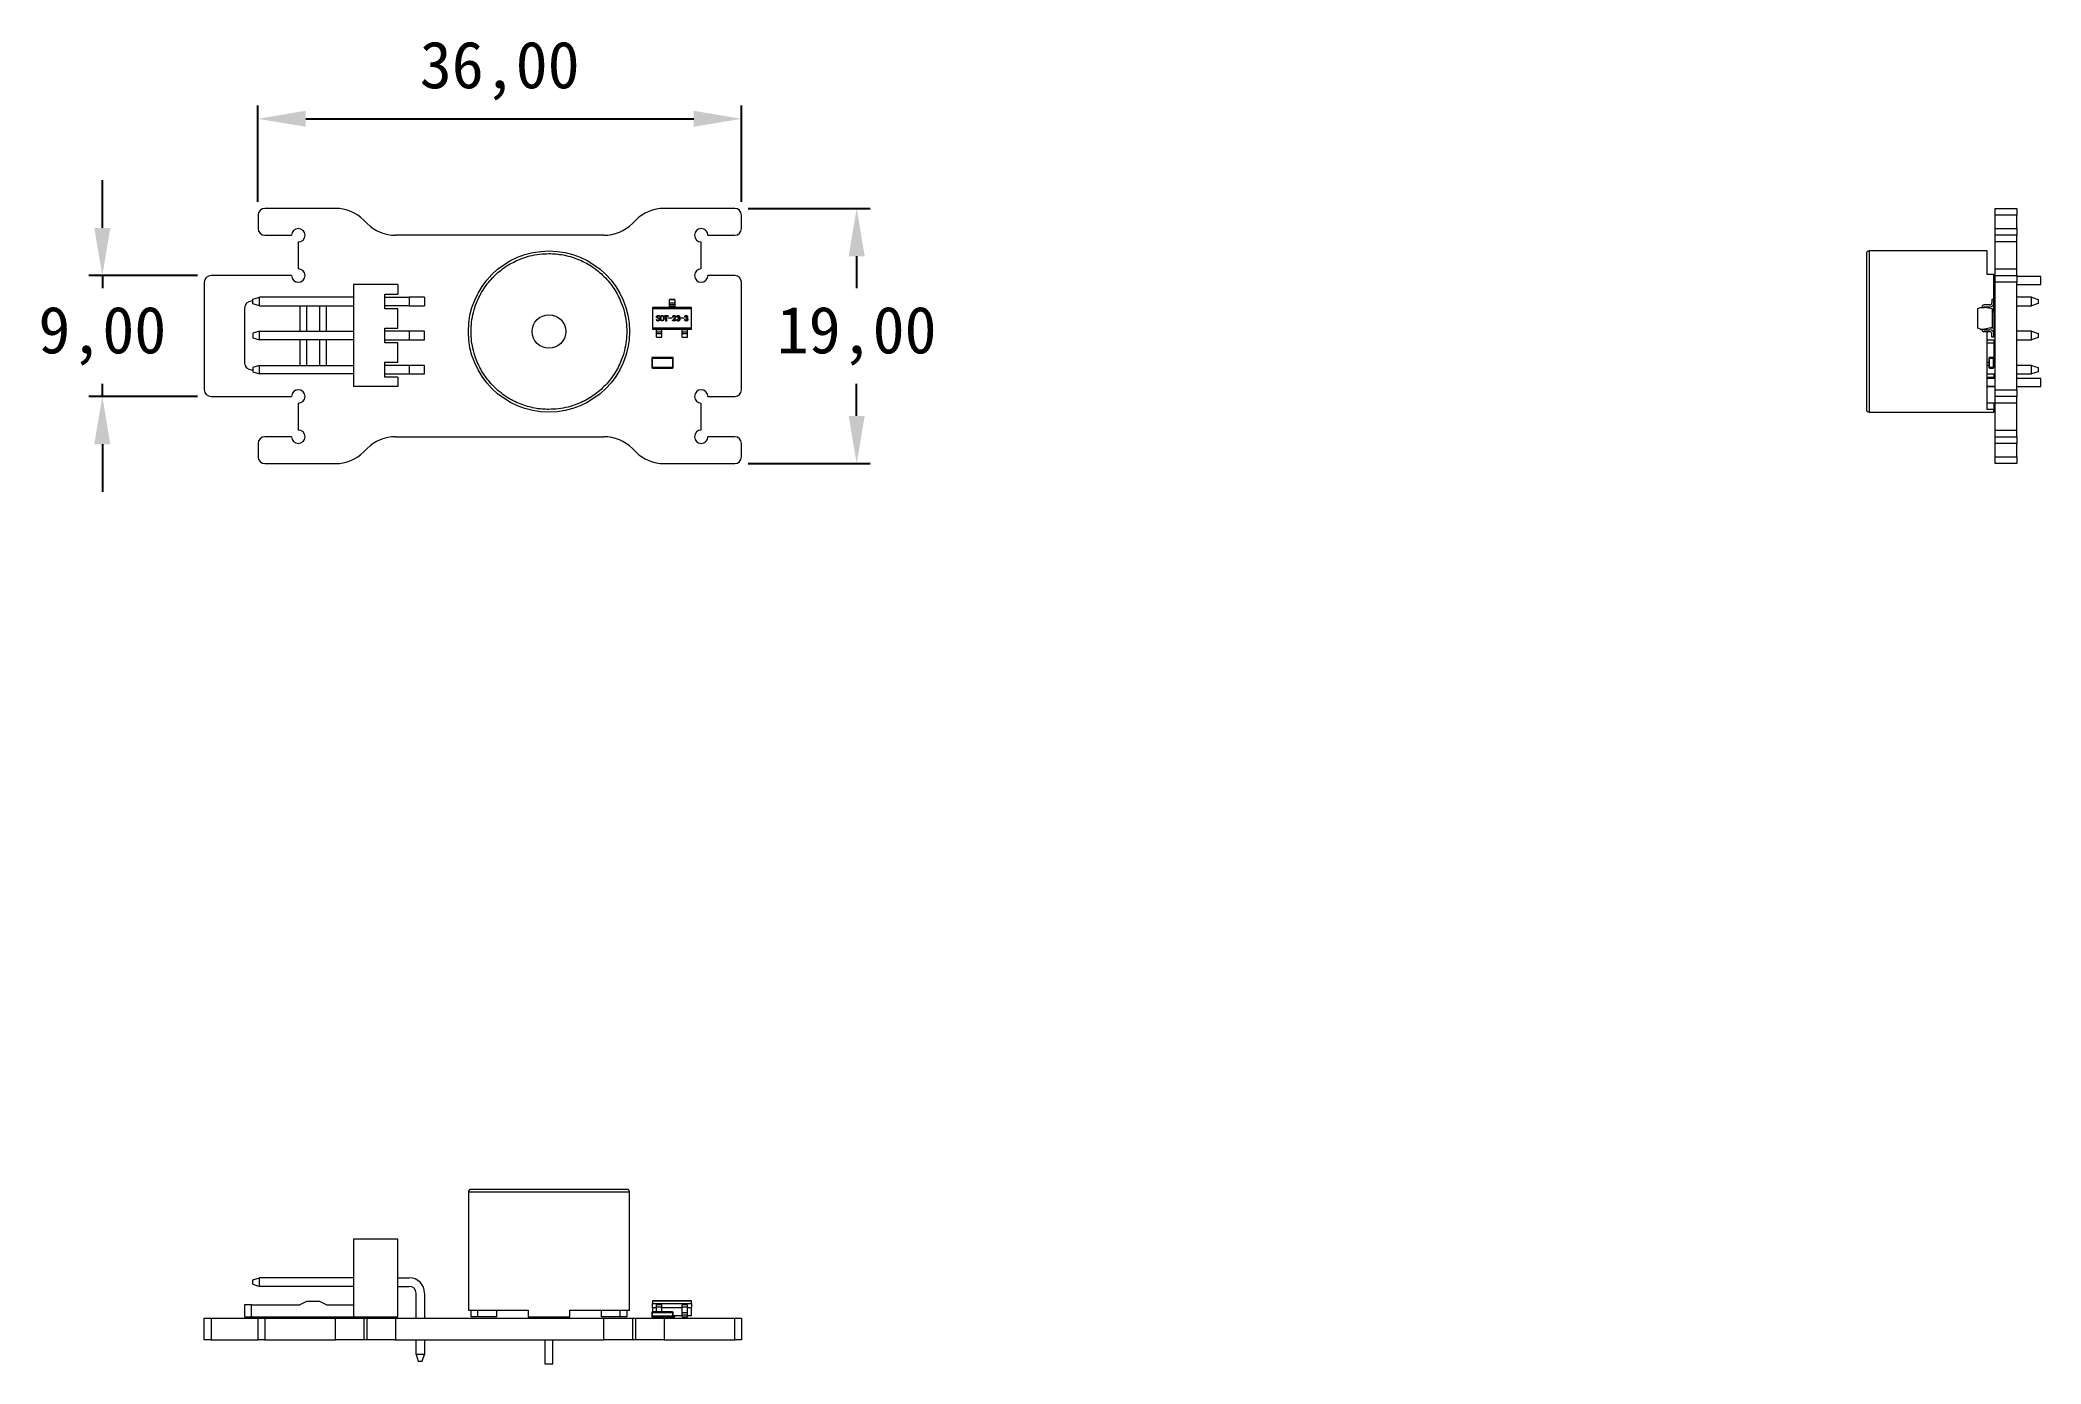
# Model space of a CAD drawing. Header units: millimetres. Extents: x 244 to 393, y 115 to 214.
import ezdxf

# ---------------------------------------------------------------- set-up
doc = ezdxf.new("R2010")
doc.units = ezdxf.units.MM
doc.header["$PDSIZE"] = -1
doc.dimstyles.new('ISO-25', dxfattribs={"dimtxt": 2.5, "dimasz": 2.5, "dimexe": 1.25, "dimexo": 0.625, "dimtad": 1, "dimtxsty": 'Standard', "dimcen": 2.5, "dimadec": 0, "dimazin": 0, "dimtfac": 1, "dimtmove": 0, "dimatfit": 3, "dimfxl": 1, "dimarcsym": 0})

msp = doc.modelspace()

# ---------------------------------------------------------------- blocks, each defined once
blk = doc.blocks.new('*D3')
at = {"color": 0, "lineweight": -2, "transparency": 16777216}
for p, q in [((260.58, 201.83), (260.58, 209)), ((296.58, 201.83), (296.58, 209)), ((264.14, 208), (293.03, 208))]:
    blk.add_line(p, q, dxfattribs=at)
at = {"color": 0, "transparency": 16777216}
for points in [[(264.14, 208.6), (264.14, 207.41), (260.58, 208)], [(293.03, 208.6), (293.03, 207.41), (296.58, 208)]]:
    blk.add_solid(points, dxfattribs=at)
at = {"layer": 'Defpoints', "color": 0, "transparency": 16777216}
for p in [(296.58, 208), (260.58, 200.83), (296.58, 200.83)]:
    blk.add_point(p, dxfattribs=at)
at = {"color": 0, "transparency": 16777216, "insert": (278.58, 211.57), "char_height": 3.5, "attachment_point": 5}
blk.add_mtext('36,00', dxfattribs=at)
blk = doc.blocks.new('*D4')
at = {"color": 0, "lineweight": -2, "transparency": 16777216}
for p, q in [((248.99, 199.88), (248.99, 203.44)), ((256.08, 196.33), (247.99, 196.33)), ((248.99, 196.33), (248.99, 195.39)), ((248.99, 187.33), (248.99, 188.26)), ((256.08, 187.33), (247.99, 187.33)), ((248.99, 183.77), (248.99, 180.22))]:
    blk.add_line(p, q, dxfattribs=at)
at = {"color": 0, "transparency": 16777216}
for points in [[(248.39, 199.88), (249.58, 199.88), (248.99, 196.33)], [(248.39, 183.77), (249.58, 183.77), (248.99, 187.33)]]:
    blk.add_solid(points, dxfattribs=at)
at = {"layer": 'Defpoints', "color": 0, "transparency": 16777216}
for p in [(257.08, 196.33), (248.99, 187.33), (257.08, 187.33)]:
    blk.add_point(p, dxfattribs=at)
at = {"color": 0, "transparency": 16777216, "insert": (248.99, 191.83), "char_height": 3.5, "attachment_point": 5}
blk.add_mtext('9,00', dxfattribs=at)
blk = doc.blocks.new('*D5')
at = {"color": 0, "lineweight": -2, "transparency": 16777216}
for p, q in [((297.08, 201.33), (306.16, 201.33)), ((305.16, 197.77), (305.16, 195.39)), ((305.16, 185.88), (305.16, 188.26)), ((297.08, 182.33), (306.16, 182.33))]:
    blk.add_line(p, q, dxfattribs=at)
at = {"color": 0, "transparency": 16777216}
for points in [[(304.57, 197.77), (305.76, 197.77), (305.16, 201.33)], [(304.57, 185.88), (305.76, 185.88), (305.16, 182.33)]]:
    blk.add_solid(points, dxfattribs=at)
at = {"layer": 'Defpoints', "color": 0, "transparency": 16777216}
for p in [(296.08, 201.33), (305.16, 201.33), (296.08, 182.33)]:
    blk.add_point(p, dxfattribs=at)
at = {"color": 0, "transparency": 16777216, "insert": (305.16, 191.83), "char_height": 3.5, "attachment_point": 5}
blk.add_mtext('19,00', dxfattribs=at)

# ---------------------------------------------------------------- dimensions: what is measured, and where the dimension line sits
for p1, p2, distance, picture, middle in [((260.584, 200.828), (296.584, 200.828), 7.176, '*D3', (278.584, 211.569)), ((257.084, 196.328), (257.084, 187.328), -8.097, '*D4', (248.987, 191.828))]:
    dim = msp.add_aligned_dim(p1=p1, p2=p2, distance=distance, dimstyle='ISO-25', override={"dimtxt": 3.5, "dimasz": 3.556, "dimexe": 1, "dimexo": 1, "dimgap": 1.524, "dimtih": 1, "dimtoh": 1, "dimzin": 0, "dimadec": 2, "dimtzin": 0})
    dim.commit()
    dim.dimension.update_dxf_attribs({"geometry": picture, "text_midpoint": middle})
dim = msp.add_linear_dim(base=(305.165, 201.328), p1=(296.084, 182.328), p2=(296.084, 201.328), angle=90, dimstyle='ISO-25', override={"dimtxt": 3.5, "dimasz": 3.556, "dimexe": 1, "dimexo": 1, "dimgap": 1.524, "dimtih": 1, "dimtoh": 1, "dimzin": 0, "dimadec": 2, "dimtzin": 0})
dim.commit()
dim.dimension.update_dxf_attribs({"geometry": '*D5', "text_midpoint": (305.165, 191.828)})

# ---------------------------------------------------------------- linework, layer by layer
at = {"color": 7, "linetype": 'Continuous', "lineweight": 15}
for p, q in [((266.341, 201.328), (261.084, 201.328)), ((296.084, 201.328), (290.826, 201.328)), ((389.951, 201.328), (391.551, 201.328)), ((389.951, 200.828), (389.951, 201.328)), ((391.551, 201.328), (391.551, 200.828)), ((260.584, 200.828), (260.584, 199.828)), ((268.705, 200.207), (268.462, 200.449)), ((288.705, 200.449), (288.462, 200.207)), ((296.584, 199.828), (296.584, 200.828)), ((391.551, 200.828), (389.951, 200.828)), ((389.951, 199.828), (389.951, 200.828)), ((389.951, 199.828), (391.551, 199.828)), ((389.951, 199.328), (389.951, 199.828)), ((391.551, 199.828), (391.551, 200.828)), ((391.551, 199.828), (391.551, 199.328)), ((261.084, 199.328), (263.084, 199.328)), ((263.584, 198.828), (263.584, 196.828)), ((286.341, 199.328), (270.826, 199.328)), ((293.584, 196.828), (293.584, 198.828)), ((294.084, 199.328), (296.084, 199.328)), ((391.551, 199.328), (389.951, 199.328)), ((389.951, 198.828), (389.951, 199.328)), ((391.551, 198.828), (389.951, 198.828)), ((389.951, 196.828), (389.951, 198.828)), ((391.551, 198.828), (391.551, 199.328)), ((391.551, 196.828), (391.551, 198.828)), ((389.355, 198.163), (380.555, 198.163)), ((389.355, 196.405), (389.355, 198.163)), ((389.951, 196.828), (391.551, 196.828)), ((389.951, 196.328), (389.951, 196.828)), ((391.551, 196.328), (391.551, 196.828)), ((256.584, 195.828), (256.584, 187.828)), ((263.084, 196.328), (257.084, 196.328)), ((267.687, 195.662), (267.687, 188.062)), ((270.987, 195.662), (267.687, 195.662)), ((270.987, 195.662), (270.987, 194.952)), ((296.084, 196.328), (294.084, 196.328)), ((296.584, 187.828), (296.584, 195.828)), ((389.855, 196.405), (389.355, 196.405)), ((389.855, 193.716), (389.855, 196.405)), ((389.951, 196.263), (389.855, 196.263)), ((389.855, 195.663), (389.951, 195.663)), ((389.951, 196.328), (391.551, 196.328)), ((389.951, 195.828), (389.951, 196.328)), ((391.551, 195.828), (389.951, 195.828)), ((389.951, 187.828), (389.951, 195.828)), ((391.551, 196.328), (391.551, 195.828)), ((393.355, 196.263), (391.551, 196.263)), ((391.551, 187.828), (391.551, 195.828)), ((391.551, 195.663), (393.355, 195.663)), ((393.355, 195.663), (393.355, 196.263)), ((259.587, 193.912), (259.587, 189.812)), ((260.187, 194.412), (260.087, 194.412)), ((260.187, 194.572), (260.687, 194.722)), ((260.187, 194.232), (260.187, 194.572)), ((260.687, 194.082), (260.187, 194.232)), ((260.687, 194.082), (260.687, 194.722)), ((267.687, 194.722), (260.687, 194.722)), ((260.687, 194.082), (267.687, 194.082)), ((263.687, 194.082), (263.687, 192.182)), ((264.187, 194.082), (264.187, 192.182)), ((265.187, 192.182), (265.187, 194.082)), ((265.687, 192.182), (265.687, 194.082)), ((270.037, 194.952), (270.987, 194.952)), ((270.037, 193.852), (270.037, 194.952)), ((270.037, 194.722), (271.847, 194.722)), ((271.847, 194.082), (270.037, 194.082)), ((270.987, 193.852), (270.037, 193.852)), ((270.987, 192.412), (270.987, 193.852)), ((271.847, 194.722), (271.847, 194.082)), ((272.987, 194.722), (271.847, 194.722)), ((271.847, 194.082), (272.987, 194.082)), ((272.987, 194.722), (272.987, 194.082)), ((291.214, 193.944), (289.964, 193.944)), ((289.964, 193.943), (289.964, 193.944)), ((292.864, 193.943), (289.964, 193.943)), ((289.964, 193.943), (289.964, 193.87)), ((289.964, 193.87), (292.864, 193.87)), ((289.964, 193.87), (289.964, 192.416)), ((291.214, 194.545), (291.614, 194.545)), ((291.214, 194.295), (291.214, 194.545)), ((291.614, 194.545), (291.214, 194.545)), ((291.214, 194.545), (291.214, 194.545)), ((291.214, 194.295), (291.614, 194.295)), ((291.214, 194.144), (291.214, 194.295)), ((291.614, 194.144), (291.214, 194.144)), ((291.214, 193.994), (291.214, 194.144)), ((291.214, 194.144), (291.614, 194.144)), ((291.214, 194.144), (291.214, 194.144)), ((291.614, 193.994), (291.214, 193.994)), ((291.214, 193.944), (291.214, 193.994)), ((291.214, 193.944), (291.614, 193.944)), ((291.614, 194.545), (291.614, 194.295)), ((291.614, 194.545), (291.614, 194.545)), ((291.614, 194.295), (291.614, 194.144)), ((291.614, 194.144), (291.614, 193.994)), ((291.614, 194.144), (291.614, 194.144)), ((291.614, 193.994), (291.614, 193.944)), ((292.864, 193.944), (291.614, 193.944)), ((292.864, 193.943), (292.864, 193.944)), ((292.864, 193.87), (292.864, 193.943)), ((292.864, 192.416), (292.864, 193.87)), ((388.654, 193.87), (388.854, 193.943)), ((388.656, 192.416), (388.654, 193.87)), ((388.854, 193.943), (389.154, 193.944)), ((388.954, 193.994), (388.954, 193.944)), ((389.553, 194.144), (389.103, 194.144)), ((389.104, 193.944), (389.104, 193.994)), ((389.104, 193.994), (389.554, 193.994)), ((389.754, 193.839), (389.154, 193.944)), ((389.703, 194.545), (389.703, 194.295)), ((389.853, 194.545), (389.703, 194.545)), ((389.756, 192.45), (389.754, 193.839)), ((389.754, 193.716), (389.855, 193.716)), ((389.853, 194.295), (389.853, 194.545)), ((389.951, 194.722), (389.855, 194.722)), ((389.855, 194.082), (389.951, 194.082)), ((389.855, 193.716), (389.855, 193.586)), ((392.641, 194.722), (391.551, 194.722)), ((391.551, 194.082), (392.641, 194.082)), ((392.641, 194.082), (392.641, 194.722)), ((392.641, 194.722), (393.135, 194.552)), ((393.135, 194.252), (392.641, 194.082)), ((393.135, 194.552), (393.135, 194.252)), ((270.037, 191.312), (270.037, 192.412)), ((270.037, 192.412), (270.987, 192.412)), ((292.864, 192.416), (289.964, 192.416)), ((289.964, 192.416), (289.964, 192.343)), ((289.964, 192.343), (292.864, 192.343)), ((290.254, 193.064), (290.267, 193.069)), ((290.273, 192.947), (290.254, 193.064)), ((290.273, 192.947), (290.254, 193.064)), ((290.259, 193.259), (290.259, 193.259)), ((290.264, 192.295), (290.264, 192.343)), ((290.664, 192.295), (290.264, 192.295)), ((290.264, 192.145), (290.264, 192.295)), ((290.273, 192.947), (290.273, 192.947)), ((290.303, 192.963), (290.303, 192.963)), ((290.368, 193.144), (290.368, 193.144)), ((290.369, 193.341), (290.369, 193.341)), ((290.378, 192.947), (290.378, 192.947)), ((290.459, 193.055), (290.459, 193.055)), ((290.481, 193.262), (290.47, 193.258)), ((290.481, 193.262), (290.47, 193.258)), ((290.47, 193.258), (290.47, 193.258)), ((290.473, 193.358), (290.481, 193.262)), ((290.554, 193.153), (290.554, 193.153)), ((290.598, 193.155), (290.598, 193.155)), ((290.664, 192.295), (290.664, 192.343)), ((290.664, 192.145), (290.664, 192.295)), ((290.684, 193.341), (290.684, 193.341)), ((290.684, 192.947), (290.684, 192.947)), ((290.77, 193.155), (290.77, 193.155)), ((290.848, 193.266), (290.869, 193.352)), ((290.862, 193.263), (290.848, 193.266)), ((290.862, 193.263), (290.848, 193.266)), ((290.862, 193.263), (290.862, 193.263)), ((290.869, 193.352), (291.09, 193.352)), ((290.915, 192.969), (290.937, 192.969)), ((290.915, 192.952), (290.915, 192.969)), ((291.042, 192.952), (290.915, 192.952)), ((291.042, 192.952), (290.915, 192.952)), ((290.915, 192.952), (290.915, 192.952)), ((290.938, 193.336), (290.938, 193.336)), ((290.959, 192.987), (290.959, 193.312)), ((290.998, 193.31), (290.998, 192.987)), ((291.02, 192.969), (291.042, 192.969)), ((291.026, 193.336), (291.026, 193.336)), ((291.042, 192.969), (291.042, 192.952)), ((291.042, 192.952), (291.042, 192.952)), ((291.09, 193.352), (291.109, 193.266)), ((291.109, 193.266), (291.098, 193.263)), ((291.109, 193.266), (291.098, 193.263)), ((291.098, 193.263), (291.098, 193.263)), ((291.148, 193.169), (291.409, 193.169)), ((291.148, 193.152), (291.148, 193.169)), ((291.409, 193.152), (291.148, 193.152)), ((291.409, 193.152), (291.148, 193.152)), ((291.148, 193.152), (291.148, 193.152)), ((291.409, 193.169), (291.409, 193.152)), ((291.409, 193.152), (291.409, 193.152)), ((291.459, 192.952), (291.459, 192.981)), ((291.678, 192.952), (291.459, 192.952)), ((291.678, 192.952), (291.459, 192.952)), ((291.459, 192.952), (291.459, 192.952)), ((291.465, 193.259), (291.465, 193.259)), ((291.487, 192.986), (291.625, 192.986)), ((291.493, 193.224), (291.493, 193.224)), ((291.567, 193.341), (291.567, 193.341)), ((291.633, 193.149), (291.633, 193.149)), ((291.642, 193.254), (291.642, 193.254)), ((291.692, 193.052), (291.678, 192.952)), ((291.678, 193.052), (291.692, 193.052)), ((291.692, 193.052), (291.678, 192.952)), ((291.678, 192.952), (291.678, 192.952)), ((291.687, 193.259), (291.687, 193.259)), ((291.842, 193.158), (291.842, 193.174)), ((291.859, 193.341), (291.859, 193.341)), ((291.868, 192.947), (291.868, 192.947)), ((291.902, 193.17), (291.902, 193.17)), ((291.931, 193.259), (291.931, 193.259)), ((291.976, 193.266), (291.976, 193.266)), ((291.992, 193.059), (291.992, 193.059)), ((292.048, 193.169), (292.309, 193.169)), ((292.048, 193.152), (292.048, 193.169)), ((292.309, 193.152), (292.048, 193.152)), ((292.309, 193.152), (292.048, 193.152)), ((292.048, 193.152), (292.048, 193.152)), ((292.164, 192.295), (292.164, 192.343)), ((292.564, 192.295), (292.164, 192.295)), ((292.164, 192.145), (292.164, 192.295)), ((292.309, 193.169), (292.309, 193.152)), ((292.309, 193.152), (292.309, 193.152)), ((292.442, 193.158), (292.442, 193.174)), ((292.459, 193.341), (292.459, 193.341)), ((292.468, 192.947), (292.468, 192.947)), ((292.502, 193.17), (292.502, 193.17)), ((292.531, 193.259), (292.531, 193.259)), ((292.564, 192.295), (292.564, 192.343)), ((292.564, 192.145), (292.564, 192.295)), ((292.576, 193.266), (292.576, 193.266)), ((292.592, 193.059), (292.592, 193.059)), ((292.864, 192.343), (292.864, 192.416)), ((388.856, 192.343), (388.656, 192.416)), ((388.856, 192.343), (389.156, 192.344)), ((388.955, 192.295), (388.955, 192.344)), ((389.105, 192.344), (389.105, 192.295)), ((389.105, 192.295), (389.555, 192.295)), ((389.756, 192.45), (389.156, 192.344)), ((389.355, 192.295), (389.355, 192.379)), ((389.855, 192.412), (389.542, 192.412)), ((389.855, 193.586), (389.754, 193.586)), ((389.855, 193.586), (389.855, 192.412)), ((389.855, 192.412), (389.855, 192.182)), ((260.687, 192.182), (260.187, 192.032)), ((260.187, 192.032), (260.187, 191.692)), ((260.187, 191.692), (260.687, 191.542)), ((260.687, 191.542), (260.687, 192.182)), ((260.687, 192.182), (267.687, 192.182)), ((267.687, 191.542), (260.687, 191.542)), ((263.687, 191.542), (263.687, 189.642)), ((264.187, 191.542), (264.187, 189.642)), ((265.187, 189.642), (265.187, 191.542)), ((265.687, 189.642), (265.687, 191.542)), ((271.847, 192.182), (270.037, 192.182)), ((270.037, 191.542), (271.847, 191.542)), ((270.987, 191.312), (270.037, 191.312)), ((270.987, 189.872), (270.987, 191.312)), ((271.847, 192.182), (271.847, 191.542)), ((272.987, 192.182), (271.847, 192.182)), ((271.847, 191.542), (272.987, 191.542)), ((272.987, 191.542), (272.987, 192.182)), ((290.264, 192.145), (290.664, 192.145)), ((290.264, 191.995), (290.264, 192.145)), ((290.664, 191.995), (290.264, 191.995)), ((290.264, 191.745), (290.264, 191.995)), ((290.264, 191.745), (290.664, 191.745)), ((290.664, 191.995), (290.664, 192.145)), ((290.664, 191.745), (290.664, 191.995)), ((292.164, 192.145), (292.564, 192.145)), ((292.164, 191.995), (292.164, 192.145)), ((292.564, 191.995), (292.164, 191.995)), ((292.164, 191.745), (292.164, 191.995)), ((292.164, 191.745), (292.564, 191.745)), ((292.564, 191.995), (292.564, 192.145)), ((292.564, 191.745), (292.564, 191.995)), ((389.555, 192.145), (389.105, 192.145)), ((389.355, 186.367), (389.355, 192.145)), ((389.355, 191.542), (389.951, 191.542)), ((389.355, 191.312), (389.855, 191.312)), ((389.705, 191.745), (389.705, 191.995)), ((389.855, 191.745), (389.705, 191.745)), ((389.951, 192.182), (389.789, 192.182)), ((389.855, 191.745), (389.855, 191.995)), ((389.855, 191.542), (389.855, 191.312)), ((389.855, 191.312), (389.855, 190.185)), ((392.641, 192.182), (391.551, 192.182)), ((391.551, 191.542), (392.641, 191.542)), ((392.641, 192.182), (393.135, 192.012)), ((392.641, 191.542), (392.641, 192.182)), ((393.135, 191.712), (392.641, 191.542)), ((393.135, 192.012), (393.135, 191.712)), ((260.087, 189.312), (260.187, 189.312)), ((260.687, 189.642), (260.187, 189.492)), ((260.187, 189.492), (260.187, 189.152)), ((260.687, 189.002), (260.687, 189.642)), ((260.687, 189.642), (267.687, 189.642)), ((270.037, 188.772), (270.037, 189.872)), ((270.037, 189.872), (270.987, 189.872)), ((271.847, 189.642), (270.037, 189.642)), ((271.847, 189.642), (271.847, 189.002)), ((272.987, 189.642), (271.847, 189.642)), ((272.987, 189.002), (272.987, 189.642)), ((289.901, 190.185), (289.901, 189.485)), ((289.951, 190.185), (289.901, 190.185)), ((289.901, 189.485), (289.951, 189.485)), ((289.951, 190.235), (289.951, 190.185)), ((291.451, 190.235), (289.951, 190.235)), ((289.951, 189.485), (289.951, 190.185)), ((289.951, 190.185), (291.451, 190.185)), ((289.951, 189.485), (289.951, 189.435)), ((291.451, 189.485), (289.951, 189.485)), ((289.951, 189.435), (291.451, 189.435)), ((291.451, 190.185), (291.451, 190.235)), ((291.451, 190.185), (291.451, 189.485)), ((291.501, 190.185), (291.451, 190.185)), ((291.451, 189.485), (291.501, 189.485)), ((291.451, 189.435), (291.451, 189.485)), ((291.501, 189.485), (291.501, 190.185)), ((389.355, 189.872), (389.475, 189.872)), ((389.475, 189.642), (389.355, 189.642)), ((389.475, 190.185), (389.475, 189.485)), ((389.525, 190.185), (389.475, 190.185)), ((389.475, 189.485), (389.525, 189.485)), ((389.525, 190.185), (389.525, 190.235)), ((389.805, 190.235), (389.525, 190.235)), ((389.525, 189.485), (389.525, 190.185)), ((389.525, 190.185), (389.805, 190.185)), ((389.805, 189.485), (389.525, 189.485)), ((389.525, 189.435), (389.525, 189.485)), ((389.525, 189.435), (389.805, 189.435)), ((389.805, 190.185), (389.805, 190.235)), ((389.805, 190.185), (389.805, 189.485)), ((389.855, 190.185), (389.805, 190.185)), ((389.805, 189.435), (389.805, 189.485)), ((389.805, 189.485), (389.855, 189.485)), ((389.855, 189.485), (389.855, 190.185)), ((389.951, 189.642), (389.855, 189.642)), ((392.641, 189.642), (391.551, 189.642)), ((392.641, 189.642), (393.135, 189.472)), ((392.641, 189.002), (392.641, 189.642)), ((393.135, 189.472), (393.135, 189.172)), ((260.187, 189.152), (260.687, 189.002)), ((267.687, 189.002), (260.687, 189.002)), ((270.987, 188.062), (267.687, 188.062)), ((270.037, 189.002), (271.847, 189.002)), ((270.987, 188.772), (270.037, 188.772)), ((270.987, 188.772), (270.987, 188.062)), ((271.847, 189.002), (272.987, 189.002)), ((389.355, 189.002), (389.951, 189.002)), ((389.355, 188.772), (389.855, 188.772)), ((389.951, 188.663), (389.355, 188.663)), ((389.355, 188.063), (389.951, 188.063)), ((389.855, 188.062), (389.355, 188.062)), ((389.855, 189.002), (389.855, 188.772)), ((389.855, 188.772), (389.855, 188.663)), ((389.855, 188.063), (389.855, 188.062)), ((389.951, 187.828), (391.551, 187.828)), ((389.951, 187.328), (389.951, 187.828)), ((391.551, 189.002), (392.641, 189.002)), ((393.355, 188.663), (391.551, 188.663)), ((391.551, 188.063), (393.355, 188.063)), ((391.551, 187.828), (391.551, 187.328)), ((393.135, 189.172), (392.641, 189.002)), ((393.355, 188.063), (393.355, 188.663)), ((257.084, 187.328), (263.084, 187.328)), ((263.584, 186.828), (263.584, 184.828)), ((293.584, 184.828), (293.584, 186.828)), ((294.084, 187.328), (296.084, 187.328)), ((389.355, 186.85), (389.855, 186.85)), ((389.855, 186.367), (389.355, 186.367)), ((389.855, 186.85), (389.855, 186.367)), ((389.855, 186.163), (389.855, 186.367)), ((391.551, 187.328), (389.951, 187.328)), ((389.951, 186.828), (389.951, 187.328)), ((391.551, 186.828), (389.951, 186.828)), ((389.951, 184.828), (389.951, 186.828)), ((391.551, 186.828), (391.551, 187.328)), ((391.551, 184.828), (391.551, 186.828)), ((380.555, 186.163), (389.855, 186.163)), ((389.951, 184.828), (391.551, 184.828)), ((389.951, 184.328), (389.951, 184.828)), ((391.551, 184.328), (391.551, 184.828)), ((260.584, 183.828), (260.584, 182.828)), ((263.084, 184.328), (261.084, 184.328)), ((268.462, 183.207), (268.705, 183.449)), ((270.826, 184.328), (286.341, 184.328)), ((288.462, 183.449), (288.705, 183.207)), ((296.084, 184.328), (294.084, 184.328)), ((296.584, 182.828), (296.584, 183.828)), ((389.951, 184.328), (391.551, 184.328)), ((389.951, 183.828), (389.951, 184.328)), ((391.551, 183.828), (389.951, 183.828)), ((389.951, 182.828), (389.951, 183.828)), ((391.551, 184.328), (391.551, 183.828)), ((391.551, 182.828), (391.551, 183.828)), ((261.084, 182.328), (266.341, 182.328)), ((290.826, 182.328), (296.084, 182.328)), ((389.951, 182.828), (391.551, 182.828)), ((389.951, 182.328), (389.951, 182.828)), ((391.551, 182.328), (389.951, 182.328)), ((391.551, 182.828), (391.551, 182.328)), ((276.244, 128.088), (276.244, 119.288)), ((288.244, 119.288), (288.244, 128.088)), ((270.987, 124.588), (267.687, 124.588)), ((267.687, 124.588), (267.687, 118.788)), ((270.987, 118.788), (270.987, 124.588)), ((260.187, 121.558), (260.687, 121.708)), ((260.187, 121.218), (260.187, 121.558)), ((260.187, 121.218), (260.687, 121.068)), ((260.687, 121.068), (260.687, 121.708)), ((267.687, 121.708), (260.687, 121.708)), ((267.687, 121.068), (260.687, 121.068)), ((270.987, 121.708), (271.847, 121.708)), ((270.987, 121.068), (271.847, 121.068)), ((259.587, 119.688), (259.587, 118.788)), ((260.087, 119.688), (259.587, 119.688)), ((260.087, 118.788), (260.087, 119.688)), ((260.087, 119.688), (263.687, 119.688)), ((264.187, 119.938), (263.687, 119.688)), ((265.187, 119.938), (264.187, 119.938)), ((265.687, 119.688), (265.187, 119.938)), ((265.687, 119.688), (267.687, 119.688)), ((272.347, 118.691), (272.347, 120.568)), ((272.987, 120.568), (272.987, 118.691)), ((276.244, 119.288), (280.691, 119.288)), ((276.449, 118.788), (276.449, 119.288)), ((276.932, 119.288), (276.932, 118.788)), ((278.355, 118.788), (278.355, 119.288)), ((280.691, 119.288), (280.691, 118.788)), ((283.797, 119.288), (288.244, 119.288)), ((283.797, 118.788), (283.797, 119.288)), ((286.133, 119.288), (286.133, 118.788)), ((287.557, 118.788), (287.557, 119.288)), ((288.04, 119.288), (288.04, 118.788)), ((289.964, 119.989), (292.864, 119.989)), ((289.964, 119.989), (289.964, 119.987)), ((289.964, 119.987), (289.964, 119.787)), ((292.864, 119.987), (289.964, 119.987)), ((289.964, 119.787), (292.864, 119.787)), ((289.964, 119.487), (289.964, 119.787)), ((289.964, 119.487), (290.264, 119.487)), ((289.964, 119.487), (289.964, 119.168)), ((290.273, 119.988), (290.254, 119.988)), ((290.254, 119.988), (290.267, 119.988)), ((290.664, 119.688), (290.264, 119.688)), ((290.264, 119.538), (290.264, 119.688)), ((290.264, 119.538), (290.664, 119.538)), ((290.264, 119.168), (290.264, 119.538)), ((290.267, 119.988), (290.267, 119.988)), ((290.481, 119.988), (290.47, 119.988)), ((290.473, 119.988), (290.481, 119.988)), ((290.473, 119.988), (290.473, 119.988)), ((290.664, 119.538), (290.664, 119.688)), ((290.664, 119.168), (290.664, 119.538)), ((290.664, 119.487), (292.164, 119.487)), ((290.848, 119.988), (290.869, 119.988)), ((290.862, 119.988), (290.848, 119.988)), ((290.869, 119.988), (291.09, 119.988)), ((290.915, 119.988), (290.937, 119.988)), ((290.915, 119.988), (290.915, 119.988)), ((291.042, 119.988), (290.915, 119.988)), ((290.937, 119.988), (290.937, 119.988)), ((290.959, 119.988), (290.959, 119.988)), ((290.959, 119.988), (290.959, 119.988)), ((290.998, 119.988), (290.998, 119.988)), ((290.998, 119.988), (290.998, 119.988)), ((291.02, 119.988), (291.042, 119.988)), ((291.02, 119.988), (291.02, 119.988)), ((291.042, 119.988), (291.042, 119.988)), ((291.09, 119.988), (291.109, 119.988)), ((291.109, 119.988), (291.098, 119.988)), ((291.409, 119.988), (291.148, 119.988)), ((291.148, 119.988), (291.409, 119.988)), ((291.148, 119.988), (291.148, 119.988)), ((291.409, 119.988), (291.409, 119.988)), ((291.459, 119.988), (291.459, 119.988)), ((291.678, 119.988), (291.459, 119.988)), ((291.487, 119.988), (291.625, 119.988)), ((291.487, 119.988), (291.487, 119.988)), ((291.625, 119.988), (291.625, 119.988)), ((291.692, 119.988), (291.678, 119.988)), ((291.678, 119.988), (291.692, 119.988)), ((291.678, 119.988), (291.678, 119.988)), ((291.842, 119.988), (291.842, 119.988)), ((292.309, 119.988), (292.048, 119.988)), ((292.048, 119.988), (292.309, 119.988)), ((292.048, 119.988), (292.048, 119.988)), ((292.564, 119.688), (292.164, 119.688)), ((292.164, 119.538), (292.164, 119.688)), ((292.164, 119.538), (292.564, 119.538)), ((292.164, 119.088), (292.164, 119.538)), ((292.309, 119.988), (292.309, 119.988)), ((292.442, 119.988), (292.442, 119.988)), ((292.564, 119.538), (292.564, 119.688)), ((292.564, 119.088), (292.564, 119.538)), ((292.564, 119.487), (292.864, 119.487)), ((292.864, 119.987), (292.864, 119.989)), ((292.864, 119.787), (292.864, 119.987)), ((292.864, 119.787), (292.864, 119.487)), ((292.864, 118.887), (292.864, 119.487)), ((256.584, 117.091), (256.584, 118.691)), ((256.584, 118.691), (257.084, 118.691)), ((257.084, 118.691), (257.084, 117.091)), ((257.084, 118.691), (260.584, 118.691)), ((259.587, 118.788), (260.087, 118.788)), ((260.087, 118.788), (267.687, 118.788)), ((260.584, 117.091), (260.584, 118.691)), ((260.584, 118.691), (261.084, 118.691)), ((261.084, 118.691), (261.084, 117.091)), ((261.084, 118.691), (266.341, 118.691)), ((266.341, 117.091), (266.341, 118.691)), ((266.341, 118.691), (268.462, 118.691)), ((267.687, 118.788), (270.987, 118.788)), ((268.462, 118.691), (268.462, 117.091)), ((268.462, 118.691), (268.705, 118.691)), ((268.705, 117.091), (268.705, 118.691)), ((268.705, 118.691), (270.826, 118.691)), ((270.826, 118.691), (270.826, 117.091)), ((270.826, 118.691), (286.341, 118.691)), ((276.932, 118.788), (276.449, 118.788)), ((278.355, 118.788), (276.932, 118.788)), ((280.691, 118.788), (283.797, 118.788)), ((281.944, 118.788), (281.944, 118.691)), ((282.544, 118.691), (282.544, 118.788)), ((287.557, 118.788), (286.133, 118.788)), ((286.341, 117.091), (286.341, 118.691)), ((286.341, 118.691), (288.462, 118.691)), ((288.04, 118.788), (287.557, 118.788)), ((288.462, 118.691), (288.462, 117.091)), ((288.462, 118.691), (288.705, 118.691)), ((288.705, 117.091), (288.705, 118.691)), ((288.705, 118.691), (290.826, 118.691)), ((289.901, 119.118), (289.901, 118.838)), ((289.901, 119.118), (289.951, 119.118)), ((289.901, 118.838), (289.951, 118.838)), ((289.951, 119.168), (289.951, 119.118)), ((291.451, 119.168), (289.951, 119.168)), ((289.951, 118.838), (289.951, 119.118)), ((289.951, 119.118), (291.451, 119.118)), ((291.451, 118.838), (289.951, 118.838)), ((289.951, 118.838), (289.951, 118.788)), ((289.951, 118.788), (291.451, 118.788)), ((290.826, 118.691), (290.826, 117.091)), ((290.826, 118.691), (296.084, 118.691)), ((291.451, 119.118), (291.451, 119.168)), ((291.451, 119.118), (291.451, 118.838)), ((291.451, 119.118), (291.501, 119.118)), ((291.451, 118.838), (291.501, 118.838)), ((291.451, 118.788), (291.451, 118.838)), ((291.464, 118.79), (291.614, 118.79)), ((291.501, 118.838), (291.501, 119.118)), ((291.501, 118.887), (292.164, 118.887)), ((291.614, 118.79), (291.614, 118.887)), ((292.564, 119.088), (292.164, 119.088)), ((292.164, 118.938), (292.164, 119.088)), ((292.164, 118.938), (292.564, 118.938)), ((292.164, 118.788), (292.164, 118.938)), ((292.164, 118.788), (292.564, 118.788)), ((292.564, 118.938), (292.564, 119.088)), ((292.564, 118.788), (292.564, 118.938)), ((292.564, 118.887), (292.864, 118.887)), ((296.084, 117.091), (296.084, 118.691)), ((296.084, 118.691), (296.584, 118.691)), ((296.584, 118.691), (296.584, 117.091)), ((257.084, 117.091), (256.584, 117.091)), ((257.084, 117.091), (260.584, 117.091)), ((261.084, 117.091), (260.584, 117.091)), ((261.084, 117.091), (266.341, 117.091)), ((268.462, 117.091), (266.341, 117.091)), ((268.705, 117.091), (268.462, 117.091)), ((270.826, 117.091), (268.705, 117.091)), ((270.826, 117.091), (286.341, 117.091)), ((272.347, 116.002), (272.347, 117.091)), ((272.987, 117.091), (272.987, 116.002)), ((281.944, 117.091), (281.944, 115.288)), ((282.544, 115.288), (282.544, 117.091)), ((288.462, 117.091), (286.341, 117.091)), ((288.705, 117.091), (288.462, 117.091)), ((290.826, 117.091), (288.705, 117.091)), ((290.826, 117.091), (296.084, 117.091)), ((296.584, 117.091), (296.084, 117.091)), ((272.987, 116.002), (272.347, 116.002)), ((272.347, 116.002), (272.517, 115.508)), ((272.517, 115.508), (272.817, 115.508)), ((272.817, 115.508), (272.987, 116.002)), ((281.944, 115.288), (282.244, 115.288)), ((282.244, 115.288), (282.544, 115.288))]:
    msp.add_line(p, q, dxfattribs=at)
at = {"color": 8, "linetype": 'Continuous', "lineweight": 15}
for p, q in [((380.555, 198.163), (380.555, 186.163)), ((288.244, 128.088), (276.244, 128.088))]:
    msp.add_line(p, q, dxfattribs=at)
at = {"color": 7, "linetype": 'Continuous', "lineweight": 15}
for radius in [6, 1.25]:
    msp.add_circle((282.244, 192.163), radius, dxfattribs=at)
for centre, radius, start, end in [((261.084, 200.828), 0.5, 90, 180), ((266.341, 198.328), 3, 45, 90), ((290.826, 198.328), 3, 90, 135), ((296.084, 200.828), 0.5, 0, 90), ((261.084, 199.828), 0.5, 180, 270), ((263.584, 199.328), 0.5, 270, 180), ((270.826, 202.328), 3, 225, 270), ((286.341, 202.328), 3, 270, 315), ((293.584, 199.328), 0.5, 0, 270), ((296.084, 199.828), 0.5, 270, 0), ((263.584, 196.328), 0.5, 180, 90), ((293.584, 196.328), 0.5, 90, 0), ((380.555, 197.963), 0.2, 90, 180), ((257.084, 195.828), 0.5, 90, 180), ((296.084, 195.828), 0.5, 0, 90), ((260.087, 193.912), 0.5, 90, 180), ((389.104, 193.994), 0.15, 90.08197, 180.08197), ((389.553, 194.294), 0.15, 270.08197, 0.08197), ((389.553, 194.294), 0.3, 270.08197, 0.08197), ((389.105, 192.295), 0.15, 180.08197, 270), ((389.555, 191.995), 0.3, 360, 90), ((389.555, 191.995), 0.15, 360, 90), ((260.087, 189.812), 0.5, 180, 270), ((289.951, 190.185), 0.05, 90, 180), ((289.951, 189.485), 0.05, 180, 270), ((291.451, 190.185), 0.05, 0, 90), ((291.451, 189.485), 0.05, 270, 0), ((389.525, 190.185), 0.05, 90, 180), ((389.525, 189.485), 0.05, 180, 270), ((389.805, 190.185), 0.05, 0, 90), ((389.805, 189.485), 0.05, 270, 0), ((257.084, 187.828), 0.5, 180, 270), ((263.584, 187.328), 0.5, 270, 180), ((293.584, 187.328), 0.5, 0, 270), ((296.084, 187.828), 0.5, 270, 0), ((380.555, 186.363), 0.2, 180, 270), ((263.584, 184.328), 0.5, 180, 90), ((293.584, 184.328), 0.5, 90, 0), ((261.084, 183.828), 0.5, 90, 180), ((270.826, 181.328), 3, 90, 135), ((286.341, 181.328), 3, 45, 90), ((296.084, 183.828), 0.5, 0, 90), ((261.084, 182.828), 0.5, 180, 270), ((266.341, 185.328), 3, 270, 315), ((290.826, 185.328), 3, 225, 270), ((296.084, 182.828), 0.5, 270, 0), ((276.444, 128.088), 0.2, 90, 180), ((288.044, 128.088), 0.2, 0, 90), ((271.847, 120.568), 1.14, 0, 90), ((271.847, 120.568), 0.5, 0, 90), ((289.951, 119.118), 0.05, 90, 180), ((289.951, 118.838), 0.05, 180, 270), ((291.451, 119.118), 0.05, 0, 90), ((291.451, 118.838), 0.05, 270, 0)]:
    msp.add_arc(centre, radius, start, end, dxfattribs=at)
for points, knots in [([(282.244, 186.363), (282.067, 186.367), (281.713, 186.377), (281.177, 186.454), (280.639, 186.58), (280.098, 186.764), (279.572, 187.004), (279.061, 187.302), (278.581, 187.653), (278.136, 188.055), (277.734, 188.499), (277.383, 188.98), (277.085, 189.49), (276.82, 190.074), (276.607, 190.731), (276.473, 191.448), (276.43, 192.163), (276.473, 192.878), (276.608, 193.595), (276.82, 194.252), (277.085, 194.836), (277.384, 195.346), (277.734, 195.826), (278.136, 196.271), (278.581, 196.673), (279.062, 197.024), (279.572, 197.322), (280.155, 197.588), (280.812, 197.798), (281.53, 197.938), (282.008, 197.955), (282.244, 197.963)], [0, 0, 0, 0, 0.029149, 0.05825425, 0.08914455, 0.12000601, 0.15218326, 0.1843316, 0.21719353, 0.25002593, 0.28288779, 0.31572019, 0.34789741, 0.38004576, 0.4211994, 0.46121676, 0.5000173, 0.53884382, 0.57886086, 0.61998888, 0.65216611, 0.68431443, 0.71717636, 0.7500087, 0.78287067, 0.81570301, 0.84788021, 0.88002861, 0.92118224, 0.96118, 1, 1, 1, 1]), ([(282.244, 197.963), (282.421, 197.958), (282.775, 197.949), (283.312, 197.872), (283.85, 197.746), (284.39, 197.561), (284.917, 197.322), (285.427, 197.023), (285.908, 196.673), (286.353, 196.271), (286.754, 195.826), (287.105, 195.345), (287.403, 194.835), (287.669, 194.252), (287.881, 193.595), (288.015, 192.877), (288.059, 192.163), (288.015, 191.448), (287.881, 190.73), (287.669, 190.074), (287.403, 189.49), (287.105, 188.98), (286.754, 188.499), (286.353, 188.054), (285.908, 187.653), (285.427, 187.302), (284.917, 187.004), (284.333, 186.738), (283.677, 186.527), (282.959, 186.388), (282.48, 186.371), (282.244, 186.363)], [0, 0, 0, 0, 0.029149, 0.0582543, 0.0891445, 0.120006, 0.1521833, 0.1843316, 0.2171935, 0.2500259, 0.2828878, 0.3157202, 0.3478974, 0.3800457, 0.4211994, 0.4612167, 0.5000173, 0.5388438, 0.5788608, 0.6199889, 0.6521661, 0.6843144, 0.7171763, 0.7500088, 0.7828706, 0.815703, 0.8478803, 0.8800286, 0.9211822, 0.96118, 1, 1, 1, 1]), ([(380.355, 197.963), (380.355, 197.958), (380.355, 197.949), (380.355, 197.872), (380.355, 197.746), (380.355, 197.561), (380.355, 197.322), (380.355, 197.023), (380.355, 196.673), (380.355, 196.271), (380.355, 195.826), (380.355, 195.345), (380.355, 194.835), (380.355, 194.252), (380.355, 193.595), (380.355, 192.877), (380.355, 192.163), (380.355, 191.448), (380.355, 190.73), (380.355, 190.074), (380.355, 189.49), (380.355, 188.98), (380.355, 188.499), (380.355, 188.054), (380.355, 187.653), (380.355, 187.302), (380.355, 187.004), (380.355, 186.738), (380.355, 186.527), (380.355, 186.388), (380.355, 186.371), (380.355, 186.363)], [0, 0, 0, 0, 0.029149, 0.0582543, 0.0891445, 0.120006, 0.1521833, 0.1843316, 0.2171935, 0.2500259, 0.2828878, 0.3157202, 0.3478974, 0.3800457, 0.4211994, 0.4612167, 0.5000173, 0.5388438, 0.5788608, 0.6199889, 0.6521661, 0.6843144, 0.7171763, 0.7500088, 0.7828706, 0.815703, 0.8478803, 0.8800286, 0.9211822, 0.96118, 1, 1, 1, 1]), ([(290.259, 193.259), (290.26, 193.266), (290.261, 193.283), (290.273, 193.308), (290.293, 193.333), (290.323, 193.352), (290.351, 193.357), (290.369, 193.358), (290.373, 193.358)], [0, 0, 0, 0, 0.1200768, 0.2986405, 0.4932323, 0.6853787, 0.9224195, 1, 1, 1, 1]), ([(290.368, 193.144), (290.362, 193.147), (290.332, 193.161), (290.293, 193.178), (290.266, 193.213), (290.26, 193.236), (290.259, 193.252), (290.259, 193.259)], [0, 0, 0, 0, 0.1170619, 0.5877106, 0.7162182, 0.879147, 1, 1, 1, 1]), ([(290.368, 193.144), (290.362, 193.147), (290.332, 193.161), (290.293, 193.178), (290.266, 193.213), (290.26, 193.236), (290.259, 193.252), (290.259, 193.259)], [0, 0, 0, 0, 0.1170642, 0.5877105, 0.7162182, 0.8791523, 1, 1, 1, 1]), ([(290.267, 193.069), (290.269, 193.063), (290.276, 193.04), (290.29, 193.008), (290.317, 192.981), (290.347, 192.966), (290.369, 192.964), (290.38, 192.963)], [0, 0, 0, 0, 0.1196749, 0.4173298, 0.6124778, 0.806739, 1, 1, 1, 1]), ([(290.303, 192.963), (290.3, 192.963), (290.294, 192.962), (290.284, 192.955), (290.277, 192.95), (290.273, 192.947)], [0, 0, 0, 0, 0.2865664, 0.5481647, 1, 1, 1, 1]), ([(290.303, 192.963), (290.3, 192.963), (290.294, 192.962), (290.284, 192.955), (290.277, 192.95), (290.273, 192.947)], [0, 0, 0, 0, 0.2865659, 0.5481497, 1, 1, 1, 1]), ([(290.369, 193.341), (290.363, 193.341), (290.347, 193.34), (290.326, 193.334), (290.307, 193.317), (290.296, 193.294), (290.293, 193.274), (290.292, 193.264)], [0, 0, 0, 0, 0.1619326, 0.3784716, 0.5203599, 0.7521792, 1, 1, 1, 1]), ([(290.369, 193.341), (290.363, 193.341), (290.347, 193.34), (290.326, 193.334), (290.307, 193.317), (290.296, 193.294), (290.293, 193.274), (290.292, 193.264)], [0, 0, 0, 0, 0.1619328, 0.3784713, 0.5203543, 0.7521798, 1, 1, 1, 1]), ([(290.292, 193.264), (290.293, 193.257), (290.294, 193.244), (290.303, 193.226), (290.324, 193.209), (290.353, 193.194), (290.377, 193.183), (290.389, 193.177)], [0, 0, 0, 0, 0.1449671, 0.2920631, 0.4183175, 0.7078788, 1, 1, 1, 1]), ([(290.378, 192.947), (290.371, 192.947), (290.355, 192.947), (290.331, 192.957), (290.313, 192.961), (290.303, 192.963)], [0, 0, 0, 0, 0.2609111, 0.631451, 1, 1, 1, 1]), ([(290.378, 192.947), (290.371, 192.947), (290.355, 192.947), (290.331, 192.957), (290.313, 192.961), (290.303, 192.963)], [0, 0, 0, 0, 0.2609111, 0.631451, 1, 1, 1, 1]), ([(290.459, 193.055), (290.458, 193.061), (290.457, 193.075), (290.442, 193.097), (290.413, 193.122), (290.385, 193.136), (290.368, 193.144)], [0, 0, 0, 0, 0.14832, 0.2962872, 0.5810723, 1, 1, 1, 1]), ([(290.459, 193.055), (290.458, 193.061), (290.457, 193.075), (290.442, 193.097), (290.413, 193.122), (290.385, 193.136), (290.368, 193.144)], [0, 0, 0, 0, 0.1483266, 0.2962874, 0.5810766, 1, 1, 1, 1]), ([(290.47, 193.258), (290.467, 193.264), (290.458, 193.283), (290.443, 193.309), (290.419, 193.331), (290.395, 193.34), (290.378, 193.341), (290.369, 193.341)], [0, 0, 0, 0, 0.1428885, 0.4473389, 0.635588, 0.8241272, 1, 1, 1, 1]), ([(290.47, 193.258), (290.467, 193.264), (290.458, 193.283), (290.443, 193.309), (290.419, 193.331), (290.395, 193.34), (290.378, 193.341), (290.369, 193.341)], [0, 0, 0, 0, 0.14288795, 0.44734291, 0.63558697, 0.8241278, 1, 1, 1, 1]), ([(290.373, 193.358), (290.38, 193.358), (290.393, 193.357), (290.418, 193.35), (290.437, 193.345), (290.449, 193.341)], [0, 0, 0, 0, 0.2563677, 0.5112362, 1, 1, 1, 1]), ([(290.492, 193.055), (290.492, 193.048), (290.491, 193.029), (290.48, 193), (290.459, 192.972), (290.428, 192.953), (290.4, 192.947), (290.382, 192.947), (290.378, 192.947)], [0, 0, 0, 0, 0.113773, 0.3194689, 0.5229625, 0.7023177, 0.9301463, 1, 1, 1, 1]), ([(290.492, 193.055), (290.492, 193.048), (290.491, 193.029), (290.48, 193), (290.459, 192.972), (290.428, 192.953), (290.4, 192.947), (290.382, 192.947), (290.378, 192.947)], [0, 0, 0, 0, 0.1137779, 0.319473, 0.5229659, 0.7023176, 0.9301465, 1, 1, 1, 1]), ([(290.38, 192.963), (290.386, 192.964), (290.402, 192.964), (290.425, 192.972), (290.444, 192.991), (290.457, 193.019), (290.458, 193.041), (290.459, 193.055)], [0, 0, 0, 0, 0.1453238, 0.3405419, 0.5164083, 0.7039344, 1, 1, 1, 1]), ([(290.389, 193.177), (290.395, 193.174), (290.419, 193.164), (290.452, 193.144), (290.481, 193.11), (290.491, 193.08), (290.492, 193.061), (290.492, 193.055)], [0, 0, 0, 0, 0.1172648, 0.4566263, 0.6702309, 0.8846588, 1, 1, 1, 1]), ([(290.449, 193.341), (290.453, 193.341), (290.459, 193.342), (290.467, 193.347), (290.471, 193.353), (290.472, 193.357), (290.473, 193.358)], [0, 0, 0, 0, 0.3280322, 0.5849973, 0.8988476, 1, 1, 1, 1]), ([(290.554, 193.153), (290.554, 193.16), (290.554, 193.194), (290.562, 193.248), (290.588, 193.304), (290.619, 193.338), (290.651, 193.355), (290.673, 193.357), (290.684, 193.358)], [0, 0, 0, 0, 0.0744606, 0.3745997, 0.6050874, 0.7533495, 0.8797915, 1, 1, 1, 1]), ([(290.684, 192.947), (290.677, 192.947), (290.66, 192.948), (290.63, 192.961), (290.596, 192.993), (290.564, 193.05), (290.554, 193.109), (290.554, 193.146), (290.554, 193.153)], [0, 0, 0, 0, 0.0744517, 0.196321, 0.3531003, 0.5856895, 0.9163558, 1, 1, 1, 1]), ([(290.684, 192.947), (290.677, 192.947), (290.66, 192.948), (290.63, 192.961), (290.596, 192.993), (290.564, 193.05), (290.554, 193.109), (290.554, 193.146), (290.554, 193.153)], [0, 0, 0, 0, 0.0744515, 0.1963218, 0.3530985, 0.5856871, 0.9163526, 1, 1, 1, 1]), ([(290.598, 193.155), (290.598, 193.161), (290.598, 193.195), (290.602, 193.243), (290.618, 193.292), (290.636, 193.32), (290.656, 193.335), (290.672, 193.341), (290.682, 193.341), (290.684, 193.341)], [0, 0, 0, 0, 0.0887942, 0.4453446, 0.6394221, 0.7772329, 0.8717714, 0.9666691, 1, 1, 1, 1]), ([(290.598, 193.155), (290.598, 193.161), (290.598, 193.195), (290.602, 193.243), (290.618, 193.292), (290.636, 193.32), (290.656, 193.335), (290.672, 193.341), (290.682, 193.341), (290.684, 193.341)], [0, 0, 0, 0, 0.0887982, 0.4453439, 0.6394249, 0.7772321, 0.8717704, 0.9666691, 1, 1, 1, 1]), ([(290.684, 192.963), (290.677, 192.964), (290.664, 192.965), (290.643, 192.978), (290.623, 193.004), (290.6, 193.063), (290.599, 193.117), (290.598, 193.155)], [0, 0, 0, 0, 0.0881729, 0.1767832, 0.3045092, 0.5081719, 1, 1, 1, 1]), ([(290.684, 193.358), (290.691, 193.357), (290.708, 193.357), (290.735, 193.347), (290.765, 193.322), (290.787, 193.286), (290.81, 193.229), (290.813, 193.184), (290.815, 193.153)], [0, 0, 0, 0, 0.0746566, 0.1950649, 0.3158553, 0.5022885, 0.6568001, 1, 1, 1, 1]), ([(290.684, 193.341), (290.691, 193.341), (290.704, 193.34), (290.723, 193.33), (290.74, 193.313), (290.755, 193.281), (290.768, 193.227), (290.769, 193.182), (290.77, 193.155)], [0, 0, 0, 0, 0.0886057, 0.1780021, 0.2663477, 0.4101456, 0.6323903, 1, 1, 1, 1]), ([(290.77, 193.155), (290.77, 193.148), (290.77, 193.115), (290.767, 193.066), (290.753, 193.015), (290.735, 192.987), (290.716, 192.97), (290.698, 192.964), (290.688, 192.963), (290.684, 192.963)], [0, 0, 0, 0, 0.08654563, 0.43362536, 0.62761973, 0.76419128, 0.8595028, 0.95531454, 1, 1, 1, 1]), ([(290.815, 193.153), (290.815, 193.147), (290.814, 193.113), (290.807, 193.059), (290.78, 193.002), (290.749, 192.967), (290.716, 192.949), (290.694, 192.948), (290.684, 192.947)], [0, 0, 0, 0, 0.0739058, 0.3715787, 0.6020833, 0.7587352, 0.8850103, 1, 1, 1, 1]), ([(290.761, 192.984), (290.756, 192.978), (290.744, 192.963), (290.716, 192.95), (290.694, 192.948), (290.684, 192.947)], [0, 0, 0, 0, 0.2618014, 0.6481625, 1, 1, 1, 1]), ([(290.938, 193.336), (290.932, 193.335), (290.918, 193.335), (290.901, 193.331), (290.885, 193.318), (290.874, 193.294), (290.866, 193.274), (290.862, 193.263)], [0, 0, 0, 0, 0.1724661, 0.346684, 0.4420007, 0.698256, 1, 1, 1, 1]), ([(290.938, 193.336), (290.932, 193.335), (290.918, 193.335), (290.901, 193.331), (290.885, 193.318), (290.874, 193.294), (290.866, 193.274), (290.862, 193.263)], [0, 0, 0, 0, 0.1724661, 0.346684, 0.4420007, 0.698256, 1, 1, 1, 1]), ([(290.937, 192.969), (290.94, 192.969), (290.946, 192.969), (290.952, 192.972), (290.956, 192.975), (290.958, 192.979), (290.959, 192.983), (290.959, 192.987), (290.959, 192.987)], [0, 0, 0, 0, 0.3225907, 0.4749476, 0.6011218, 0.7268059, 0.9146171, 1, 1, 1, 1]), ([(290.959, 193.312), (290.959, 193.315), (290.959, 193.321), (290.959, 193.328), (290.957, 193.333), (290.956, 193.334), (290.952, 193.335), (290.946, 193.335), (290.941, 193.336), (290.938, 193.336)], [0, 0, 0, 0, 0.164341, 0.4941842, 0.5227772, 0.5517763, 0.6190615, 0.7717928, 1, 1, 1, 1]), ([(291.026, 193.336), (291.024, 193.336), (291.018, 193.335), (291.01, 193.335), (291.004, 193.335), (291.001, 193.334), (291, 193.333), (290.999, 193.332), (290.999, 193.329), (290.998, 193.321), (290.998, 193.315), (290.998, 193.31)], [0, 0, 0, 0, 0.1199832, 0.3600852, 0.4802226, 0.5068251, 0.5237005, 0.5406646, 0.6029698, 0.7252739, 1, 1, 1, 1]), ([(291.026, 193.336), (291.024, 193.336), (291.018, 193.336), (291.01, 193.335), (291.004, 193.335), (291.001, 193.334), (291, 193.333), (290.999, 193.332), (290.999, 193.329), (290.998, 193.321), (290.998, 193.315), (290.998, 193.31)], [0, 0, 0, 0, 0.1199852, 0.3600904, 0.4802324, 0.5068353, 0.5237111, 0.5406754, 0.6029633, 0.7252883, 1, 1, 1, 1]), ([(290.998, 192.987), (290.998, 192.985), (290.998, 192.981), (291.001, 192.976), (291.006, 192.972), (291.012, 192.969), (291.018, 192.969), (291.02, 192.969)], [0, 0, 0, 0, 0.2170909, 0.3735751, 0.5306991, 0.7666114, 1, 1, 1, 1]), ([(291.098, 193.263), (291.095, 193.27), (291.088, 193.287), (291.078, 193.308), (291.067, 193.326), (291.053, 193.333), (291.039, 193.335), (291.028, 193.336), (291.026, 193.336)], [0, 0, 0, 0, 0.17812451, 0.50976031, 0.62323301, 0.72069777, 0.93057167, 1, 1, 1, 1]), ([(291.098, 193.263), (291.095, 193.27), (291.088, 193.287), (291.078, 193.308), (291.067, 193.326), (291.053, 193.333), (291.039, 193.335), (291.028, 193.336), (291.026, 193.336)], [0, 0, 0, 0, 0.17813216, 0.50976042, 0.6232331, 0.72069783, 0.93057168, 1, 1, 1, 1]), ([(291.459, 192.981), (291.463, 192.987), (291.48, 193.016), (291.517, 193.06), (291.553, 193.096), (291.569, 193.114)], [0, 0, 0, 0, 0.1156204, 0.5794391, 1, 1, 1, 1]), ([(291.465, 193.259), (291.465, 193.266), (291.466, 193.282), (291.475, 193.308), (291.499, 193.335), (291.534, 193.354), (291.563, 193.357), (291.576, 193.358)], [0, 0, 0, 0, 0.1211409, 0.303752, 0.4820319, 0.7647371, 1, 1, 1, 1]), ([(291.493, 193.224), (291.488, 193.225), (291.481, 193.226), (291.473, 193.231), (291.468, 193.239), (291.465, 193.248), (291.465, 193.256), (291.465, 193.259)], [0, 0, 0, 0, 0.2626091, 0.4164328, 0.5713203, 0.800417, 1, 1, 1, 1]), ([(291.493, 193.224), (291.488, 193.225), (291.481, 193.226), (291.473, 193.231), (291.468, 193.239), (291.465, 193.248), (291.465, 193.256), (291.465, 193.259)], [0, 0, 0, 0, 0.2626017, 0.4164231, 0.5713083, 0.8004017, 1, 1, 1, 1]), ([(291.633, 193.149), (291.628, 193.144), (291.604, 193.121), (291.572, 193.088), (291.526, 193.039), (291.503, 193.007), (291.487, 192.986)], [0, 0, 0, 0, 0.0911118, 0.4555689, 0.637804, 1, 1, 1, 1]), ([(291.633, 193.149), (291.628, 193.144), (291.604, 193.121), (291.572, 193.088), (291.526, 193.039), (291.503, 193.007), (291.487, 192.986)], [0, 0, 0, 0, 0.0911118, 0.4555658, 0.637804, 1, 1, 1, 1]), ([(291.515, 193.247), (291.514, 193.243), (291.514, 193.237), (291.51, 193.23), (291.505, 193.226), (291.499, 193.225), (291.495, 193.224), (291.493, 193.224)], [0, 0, 0, 0, 0.3483895, 0.4991875, 0.6496013, 0.8670507, 1, 1, 1, 1]), ([(291.567, 193.341), (291.56, 193.341), (291.545, 193.34), (291.525, 193.332), (291.509, 193.319), (291.5, 193.306), (291.498, 193.295), (291.498, 193.289), (291.498, 193.289)], [0, 0, 0, 0, 0.20953063, 0.47376962, 0.66752312, 0.8194909, 0.97212776, 1, 1, 1, 1]), ([(291.567, 193.341), (291.56, 193.341), (291.545, 193.34), (291.525, 193.332), (291.509, 193.319), (291.5, 193.306), (291.498, 193.295), (291.498, 193.289), (291.498, 193.289)], [0, 0, 0, 0, 0.2095299, 0.4737715, 0.6675243, 0.8194916, 0.9721279, 1, 1, 1, 1]), ([(291.498, 193.289), (291.499, 193.283), (291.499, 193.275), (291.506, 193.266), (291.513, 193.258), (291.514, 193.251), (291.515, 193.247)], [0, 0, 0, 0, 0.3282837, 0.5235175, 0.780053, 1, 1, 1, 1]), ([(291.642, 193.254), (291.642, 193.261), (291.642, 193.278), (291.636, 193.302), (291.621, 193.323), (291.602, 193.336), (291.583, 193.341), (291.57, 193.341), (291.567, 193.341)], [0, 0, 0, 0, 0.1528521, 0.3903332, 0.5541147, 0.7187135, 0.9145329, 1, 1, 1, 1]), ([(291.642, 193.254), (291.642, 193.261), (291.642, 193.278), (291.636, 193.302), (291.621, 193.323), (291.602, 193.336), (291.583, 193.341), (291.57, 193.341), (291.567, 193.341)], [0, 0, 0, 0, 0.1528518, 0.3903325, 0.5541138, 0.7187123, 0.914533, 1, 1, 1, 1]), ([(291.569, 193.114), (291.574, 193.119), (291.596, 193.144), (291.631, 193.187), (291.639, 193.234), (291.642, 193.254)], [0, 0, 0, 0, 0.124029, 0.624087, 1, 1, 1, 1]), ([(291.576, 193.358), (291.582, 193.358), (291.603, 193.357), (291.632, 193.35), (291.66, 193.332), (291.678, 193.307), (291.686, 193.282), (291.687, 193.265), (291.687, 193.259)], [0, 0, 0, 0, 0.1192874, 0.3605061, 0.5336278, 0.7062853, 0.8940752, 1, 1, 1, 1]), ([(291.625, 192.986), (291.63, 192.986), (291.642, 192.987), (291.657, 192.998), (291.67, 193.016), (291.676, 193.035), (291.678, 193.049), (291.678, 193.052)], [0, 0, 0, 0, 0.1790103, 0.3602254, 0.563173, 0.8922012, 1, 1, 1, 1]), ([(291.687, 193.259), (291.687, 193.253), (291.686, 193.232), (291.674, 193.198), (291.653, 193.169), (291.637, 193.153), (291.633, 193.149)], [0, 0, 0, 0, 0.1587202, 0.4794255, 0.8523304, 1, 1, 1, 1]), ([(291.687, 193.259), (291.687, 193.253), (291.686, 193.233), (291.674, 193.198), (291.653, 193.169), (291.637, 193.153), (291.633, 193.149)], [0, 0, 0, 0, 0.1587192, 0.4794226, 0.8523313, 1, 1, 1, 1]), ([(291.765, 193.023), (291.765, 193.028), (291.766, 193.038), (291.774, 193.049), (291.781, 193.055), (291.786, 193.057), (291.79, 193.058), (291.791, 193.058)], [0, 0, 0, 0, 0.3171391, 0.627104, 0.7954987, 0.9217167, 1, 1, 1, 1]), ([(291.868, 192.947), (291.861, 192.947), (291.841, 192.948), (291.809, 192.958), (291.783, 192.978), (291.767, 193.001), (291.765, 193.016), (291.765, 193.023)], [0, 0, 0, 0, 0.1421745, 0.4249081, 0.6995156, 0.8435548, 1, 1, 1, 1]), ([(291.77, 193.279), (291.771, 193.286), (291.772, 193.299), (291.781, 193.318), (291.8, 193.337), (291.831, 193.354), (291.858, 193.357), (291.872, 193.358)], [0, 0, 0, 0, 0.1415114, 0.2840219, 0.4379392, 0.7037698, 1, 1, 1, 1]), ([(291.795, 193.247), (291.791, 193.247), (291.785, 193.248), (291.778, 193.253), (291.773, 193.26), (291.771, 193.269), (291.77, 193.276), (291.77, 193.279)], [0, 0, 0, 0, 0.22210559, 0.41021341, 0.564334, 0.77906249, 1, 1, 1, 1]), ([(291.795, 193.247), (291.791, 193.247), (291.785, 193.248), (291.778, 193.253), (291.773, 193.26), (291.771, 193.269), (291.77, 193.276), (291.77, 193.279)], [0, 0, 0, 0, 0.2220994, 0.4102175, 0.564337, 0.779064, 1, 1, 1, 1]), ([(291.791, 193.058), (291.794, 193.058), (291.798, 193.057), (291.805, 193.054), (291.81, 193.047), (291.814, 193.039), (291.814, 193.032), (291.815, 193.03)], [0, 0, 0, 0, 0.204719, 0.3550112, 0.506532, 0.846539, 1, 1, 1, 1]), ([(291.815, 193.272), (291.814, 193.268), (291.814, 193.261), (291.811, 193.254), (291.808, 193.25), (291.803, 193.248), (291.798, 193.247), (291.795, 193.247), (291.795, 193.247)], [0, 0, 0, 0, 0.3618146, 0.5162829, 0.6357075, 0.7555713, 0.934783, 1, 1, 1, 1]), ([(291.868, 192.947), (291.861, 192.947), (291.841, 192.948), (291.816, 192.954), (291.802, 192.966), (291.798, 192.969)], [0, 0, 0, 0, 0.2687689, 0.8032527, 1, 1, 1, 1]), ([(291.859, 193.341), (291.852, 193.34), (291.839, 193.339), (291.823, 193.334), (291.812, 193.326), (291.807, 193.318), (291.805, 193.311), (291.805, 193.308), (291.805, 193.307)], [0, 0, 0, 0, 0.2845599, 0.5636693, 0.6988905, 0.8353928, 0.9587122, 1, 1, 1, 1]), ([(291.859, 193.341), (291.852, 193.341), (291.839, 193.339), (291.823, 193.334), (291.812, 193.326), (291.807, 193.318), (291.805, 193.311), (291.805, 193.308), (291.805, 193.307)], [0, 0, 0, 0, 0.2845602, 0.5636635, 0.6988917, 0.8353933, 0.9586992, 1, 1, 1, 1]), ([(291.805, 193.307), (291.805, 193.303), (291.806, 193.297), (291.806, 193.288), (291.811, 193.283), (291.814, 193.278), (291.815, 193.275), (291.815, 193.273), (291.815, 193.272)], [0, 0, 0, 0, 0.2730625, 0.5471166, 0.6972351, 0.8239818, 0.9502682, 1, 1, 1, 1]), ([(291.815, 193.03), (291.814, 193.026), (291.814, 193.017), (291.807, 193.007), (291.806, 192.999), (291.805, 192.996)], [0, 0, 0, 0, 0.3788597, 0.690165, 1, 1, 1, 1]), ([(291.805, 192.996), (291.806, 192.993), (291.806, 192.987), (291.812, 192.98), (291.824, 192.971), (291.842, 192.964), (291.856, 192.964), (291.862, 192.963)], [0, 0, 0, 0, 0.1153884, 0.2322718, 0.394917, 0.7545779, 1, 1, 1, 1]), ([(291.842, 193.174), (291.849, 193.175), (291.866, 193.175), (291.889, 193.181), (291.91, 193.195), (291.923, 193.214), (291.93, 193.236), (291.931, 193.251), (291.931, 193.259)], [0, 0, 0, 0, 0.143076, 0.3560495, 0.5141363, 0.6724896, 0.8366168, 1, 1, 1, 1]), ([(291.948, 193.064), (291.948, 193.071), (291.947, 193.09), (291.939, 193.115), (291.922, 193.138), (291.898, 193.152), (291.871, 193.157), (291.851, 193.158), (291.842, 193.158)], [0, 0, 0, 0, 0.12339954, 0.35050363, 0.48860363, 0.62801321, 0.84895248, 1, 1, 1, 1]), ([(291.948, 193.064), (291.948, 193.071), (291.947, 193.09), (291.939, 193.115), (291.922, 193.138), (291.898, 193.152), (291.871, 193.157), (291.851, 193.158), (291.842, 193.158)], [0, 0, 0, 0, 0.1233999, 0.3505046, 0.4886005, 0.6280135, 0.848952, 1, 1, 1, 1]), ([(291.931, 193.259), (291.931, 193.266), (291.93, 193.282), (291.922, 193.305), (291.908, 193.326), (291.888, 193.338), (291.87, 193.341), (291.86, 193.341), (291.859, 193.341)], [0, 0, 0, 0, 0.1625218, 0.4027679, 0.5803964, 0.7598975, 0.965334, 1, 1, 1, 1]), ([(291.931, 193.259), (291.931, 193.266), (291.93, 193.282), (291.922, 193.305), (291.908, 193.326), (291.888, 193.338), (291.87, 193.341), (291.86, 193.341), (291.859, 193.341)], [0, 0, 0, 0, 0.1625287, 0.4027667, 0.5804006, 0.7598971, 0.9653342, 1, 1, 1, 1]), ([(291.862, 192.963), (291.869, 192.964), (291.885, 192.964), (291.908, 192.972), (291.927, 192.987), (291.941, 193.01), (291.947, 193.036), (291.948, 193.056), (291.948, 193.064)], [0, 0, 0, 0, 0.1325026, 0.3262177, 0.467262, 0.6080228, 0.8425127, 1, 1, 1, 1]), ([(291.992, 193.059), (291.992, 193.053), (291.991, 193.034), (291.98, 193.005), (291.959, 192.977), (291.927, 192.955), (291.895, 192.947), (291.874, 192.947), (291.868, 192.947)], [0, 0, 0, 0, 0.1069692, 0.2921658, 0.4839353, 0.6713054, 0.899734, 1, 1, 1, 1]), ([(291.992, 193.059), (291.992, 193.053), (291.991, 193.034), (291.98, 193.005), (291.959, 192.977), (291.927, 192.955), (291.895, 192.947), (291.874, 192.947), (291.868, 192.947)], [0, 0, 0, 0, 0.1069741, 0.2921659, 0.4839353, 0.6713053, 0.8997338, 1, 1, 1, 1]), ([(291.872, 193.358), (291.878, 193.358), (291.897, 193.357), (291.927, 193.347), (291.954, 193.324), (291.972, 193.296), (291.975, 193.275), (291.976, 193.266)], [0, 0, 0, 0, 0.1308974, 0.3729798, 0.5907024, 0.8169844, 1, 1, 1, 1]), ([(291.976, 193.266), (291.975, 193.259), (291.975, 193.242), (291.965, 193.214), (291.943, 193.187), (291.919, 193.175), (291.905, 193.171), (291.902, 193.17)], [0, 0, 0, 0, 0.1529445, 0.4067944, 0.6540727, 0.9374267, 1, 1, 1, 1]), ([(291.976, 193.266), (291.975, 193.259), (291.975, 193.242), (291.965, 193.214), (291.943, 193.187), (291.919, 193.175), (291.905, 193.171), (291.902, 193.17)], [0, 0, 0, 0, 0.1529375, 0.4067942, 0.6540726, 0.9374267, 1, 1, 1, 1]), ([(291.902, 193.17), (291.908, 193.167), (291.93, 193.159), (291.962, 193.14), (291.984, 193.103), (291.992, 193.076), (291.992, 193.062), (291.992, 193.059)], [0, 0, 0, 0, 0.1312218, 0.4620158, 0.7086657, 0.9540708, 1, 1, 1, 1]), ([(292.365, 193.023), (292.365, 193.028), (292.366, 193.038), (292.374, 193.049), (292.381, 193.055), (292.386, 193.057), (292.39, 193.058), (292.391, 193.058)], [0, 0, 0, 0, 0.3171142, 0.6270548, 0.7954363, 0.9216444, 1, 1, 1, 1]), ([(292.468, 192.947), (292.461, 192.947), (292.441, 192.948), (292.409, 192.958), (292.383, 192.978), (292.367, 193.001), (292.365, 193.016), (292.365, 193.023)], [0, 0, 0, 0, 0.1421745, 0.4249081, 0.6995156, 0.8435548, 1, 1, 1, 1]), ([(292.37, 193.279), (292.371, 193.286), (292.372, 193.299), (292.381, 193.318), (292.4, 193.337), (292.431, 193.354), (292.458, 193.357), (292.472, 193.358)], [0, 0, 0, 0, 0.1415124, 0.2840241, 0.4379608, 0.7037934, 1, 1, 1, 1]), ([(292.395, 193.247), (292.391, 193.247), (292.385, 193.248), (292.378, 193.253), (292.373, 193.26), (292.371, 193.269), (292.37, 193.276), (292.37, 193.279)], [0, 0, 0, 0, 0.22210559, 0.41021341, 0.564334, 0.77906249, 1, 1, 1, 1]), ([(292.395, 193.247), (292.391, 193.247), (292.385, 193.248), (292.378, 193.253), (292.373, 193.26), (292.371, 193.269), (292.37, 193.276), (292.37, 193.279)], [0, 0, 0, 0, 0.2220994, 0.4102175, 0.564337, 0.779064, 1, 1, 1, 1]), ([(292.391, 193.058), (292.394, 193.058), (292.398, 193.057), (292.405, 193.054), (292.41, 193.047), (292.414, 193.039), (292.414, 193.032), (292.415, 193.03)], [0, 0, 0, 0, 0.2046438, 0.3549477, 0.5064802, 0.8465136, 1, 1, 1, 1]), ([(292.415, 193.272), (292.414, 193.268), (292.414, 193.261), (292.411, 193.254), (292.408, 193.25), (292.403, 193.248), (292.398, 193.247), (292.395, 193.247), (292.395, 193.247)], [0, 0, 0, 0, 0.3617946, 0.516297, 0.6357149, 0.755484, 0.9346857, 1, 1, 1, 1]), ([(292.468, 192.947), (292.461, 192.947), (292.441, 192.948), (292.416, 192.954), (292.402, 192.966), (292.398, 192.969)], [0, 0, 0, 0, 0.2687794, 0.8032842, 1, 1, 1, 1]), ([(292.459, 193.341), (292.452, 193.34), (292.439, 193.339), (292.423, 193.334), (292.412, 193.326), (292.407, 193.318), (292.405, 193.311), (292.405, 193.308), (292.405, 193.307)], [0, 0, 0, 0, 0.2845734, 0.5636465, 0.6988741, 0.8353828, 0.958708, 1, 1, 1, 1]), ([(292.459, 193.341), (292.452, 193.341), (292.439, 193.339), (292.423, 193.334), (292.412, 193.326), (292.407, 193.318), (292.405, 193.311), (292.405, 193.308), (292.405, 193.307)], [0, 0, 0, 0, 0.2845737, 0.5636408, 0.6988753, 0.8353833, 0.9586951, 1, 1, 1, 1]), ([(292.405, 193.307), (292.405, 193.303), (292.406, 193.297), (292.406, 193.288), (292.411, 193.283), (292.414, 193.278), (292.415, 193.275), (292.415, 193.273), (292.415, 193.272)], [0, 0, 0, 0, 0.2730611, 0.547114, 0.6972317, 0.8239777, 0.9502635, 1, 1, 1, 1]), ([(292.415, 193.03), (292.414, 193.026), (292.414, 193.017), (292.407, 193.007), (292.406, 192.999), (292.405, 192.996)], [0, 0, 0, 0, 0.3788688, 0.6901695, 1, 1, 1, 1]), ([(292.405, 192.996), (292.406, 192.993), (292.406, 192.987), (292.412, 192.98), (292.424, 192.971), (292.442, 192.964), (292.456, 192.964), (292.462, 192.963)], [0, 0, 0, 0, 0.1154037, 0.2322919, 0.394944, 0.7546198, 1, 1, 1, 1]), ([(292.442, 193.174), (292.449, 193.175), (292.466, 193.175), (292.489, 193.181), (292.51, 193.195), (292.523, 193.214), (292.53, 193.236), (292.531, 193.251), (292.531, 193.259)], [0, 0, 0, 0, 0.1430749, 0.356047, 0.5141326, 0.6725002, 0.8366179, 1, 1, 1, 1]), ([(292.548, 193.064), (292.548, 193.071), (292.547, 193.09), (292.539, 193.115), (292.522, 193.138), (292.498, 193.152), (292.471, 193.157), (292.451, 193.158), (292.442, 193.158)], [0, 0, 0, 0, 0.1233983, 0.3504928, 0.4886055, 0.6279941, 0.8489311, 1, 1, 1, 1]), ([(292.548, 193.064), (292.548, 193.071), (292.547, 193.09), (292.539, 193.115), (292.522, 193.138), (292.498, 193.152), (292.471, 193.157), (292.451, 193.158), (292.442, 193.158)], [0, 0, 0, 0, 0.1233986, 0.3504938, 0.4886023, 0.6279943, 0.8489307, 1, 1, 1, 1]), ([(292.531, 193.259), (292.531, 193.266), (292.53, 193.282), (292.522, 193.305), (292.508, 193.326), (292.488, 193.338), (292.47, 193.341), (292.46, 193.341), (292.459, 193.341)], [0, 0, 0, 0, 0.1625217, 0.4027677, 0.5803961, 0.7598971, 0.9653038, 1, 1, 1, 1]), ([(292.531, 193.259), (292.531, 193.266), (292.53, 193.282), (292.522, 193.305), (292.508, 193.326), (292.488, 193.338), (292.47, 193.341), (292.46, 193.341), (292.459, 193.341)], [0, 0, 0, 0, 0.1625286, 0.4027665, 0.5804003, 0.7598967, 0.965304, 1, 1, 1, 1]), ([(292.462, 192.963), (292.469, 192.964), (292.485, 192.964), (292.508, 192.972), (292.527, 192.987), (292.541, 193.01), (292.547, 193.036), (292.548, 193.056), (292.548, 193.064)], [0, 0, 0, 0, 0.1325026, 0.3262177, 0.467262, 0.6080228, 0.8425127, 1, 1, 1, 1]), ([(292.592, 193.059), (292.592, 193.053), (292.591, 193.034), (292.58, 193.005), (292.559, 192.977), (292.527, 192.955), (292.495, 192.947), (292.474, 192.947), (292.468, 192.947)], [0, 0, 0, 0, 0.1069708, 0.2921671, 0.4839362, 0.671306, 0.8997342, 1, 1, 1, 1]), ([(292.592, 193.059), (292.592, 193.053), (292.591, 193.034), (292.58, 193.005), (292.559, 192.977), (292.527, 192.955), (292.495, 192.947), (292.474, 192.947), (292.468, 192.947)], [0, 0, 0, 0, 0.1069756, 0.2921672, 0.4839362, 0.6713059, 0.899734, 1, 1, 1, 1]), ([(292.472, 193.358), (292.478, 193.358), (292.497, 193.357), (292.527, 193.347), (292.554, 193.324), (292.572, 193.296), (292.575, 193.275), (292.576, 193.266)], [0, 0, 0, 0, 0.1309196, 0.3729981, 0.5907172, 0.8169828, 1, 1, 1, 1]), ([(292.576, 193.266), (292.575, 193.259), (292.575, 193.242), (292.565, 193.214), (292.543, 193.187), (292.519, 193.175), (292.505, 193.171), (292.502, 193.17)], [0, 0, 0, 0, 0.1529461, 0.4067949, 0.6540722, 0.9374, 1, 1, 1, 1]), ([(292.576, 193.266), (292.575, 193.259), (292.575, 193.242), (292.565, 193.214), (292.543, 193.187), (292.519, 193.175), (292.505, 193.171), (292.502, 193.17)], [0, 0, 0, 0, 0.1529391, 0.4067947, 0.6540721, 0.9374, 1, 1, 1, 1]), ([(292.502, 193.17), (292.508, 193.167), (292.53, 193.159), (292.562, 193.14), (292.584, 193.103), (292.592, 193.076), (292.592, 193.062), (292.592, 193.059)], [0, 0, 0, 0, 0.13122102, 0.46201304, 0.7086614, 0.95407106, 1, 1, 1, 1]), ([(282.244, 128.288), (282.067, 128.288), (281.713, 128.288), (281.177, 128.288), (280.639, 128.288), (280.098, 128.288), (279.572, 128.288), (279.061, 128.288), (278.581, 128.288), (278.136, 128.288), (277.734, 128.288), (277.383, 128.288), (277.085, 128.288), (276.819, 128.288), (276.609, 128.288), (276.469, 128.288), (276.453, 128.288), (276.444, 128.288)], [0, 0, 0, 0, 0.058296, 0.1165045, 0.1782829, 0.2400037, 0.304356, 0.3686504, 0.434372, 0.5000345, 0.565756, 0.6314185, 0.6957707, 0.7600652, 0.8423696, 0.9224016, 1, 1, 1, 1]), ([(288.044, 128.288), (288.036, 128.288), (288.019, 128.288), (287.88, 128.288), (287.669, 128.288), (287.403, 128.288), (287.105, 128.288), (286.754, 128.288), (286.353, 128.288), (285.908, 128.288), (285.427, 128.288), (284.917, 128.288), (284.333, 128.288), (283.677, 128.288), (282.959, 128.288), (282.48, 128.288), (282.244, 128.288)], [0, 0, 0, 0, 0.0776557, 0.1576925, 0.2399514, 0.3043081, 0.368607, 0.4343331, 0.5000002, 0.5657262, 0.6313932, 0.69575, 0.7600489, 0.842359, 0.9223573, 1, 1, 1, 1]), ([(290.259, 119.988), (290.26, 119.988), (290.261, 119.988), (290.273, 119.988), (290.293, 119.988), (290.323, 119.988), (290.351, 119.988), (290.369, 119.988), (290.373, 119.988)], [0, 0, 0, 0, 0.1200768, 0.2986405, 0.4932323, 0.6853787, 0.9224195, 1, 1, 1, 1]), ([(290.368, 119.988), (290.362, 119.988), (290.332, 119.988), (290.293, 119.988), (290.266, 119.988), (290.26, 119.988), (290.259, 119.988), (290.259, 119.988)], [0, 0, 0, 0, 0.1170619, 0.5877106, 0.7162182, 0.879147, 1, 1, 1, 1]), ([(290.267, 119.988), (290.269, 119.988), (290.276, 119.988), (290.29, 119.988), (290.317, 119.988), (290.347, 119.988), (290.369, 119.988), (290.38, 119.988)], [0, 0, 0, 0, 0.1196749, 0.4173298, 0.6124778, 0.806739, 1, 1, 1, 1]), ([(290.303, 119.988), (290.3, 119.988), (290.294, 119.988), (290.284, 119.988), (290.277, 119.988), (290.273, 119.988)], [0, 0, 0, 0, 0.2865664, 0.5481647, 1, 1, 1, 1]), ([(290.292, 119.988), (290.293, 119.988), (290.294, 119.988), (290.303, 119.988), (290.324, 119.988), (290.353, 119.988), (290.377, 119.988), (290.389, 119.988)], [0, 0, 0, 0, 0.1449671, 0.2920631, 0.4183175, 0.7078788, 1, 1, 1, 1]), ([(290.369, 119.988), (290.363, 119.988), (290.347, 119.988), (290.326, 119.988), (290.307, 119.988), (290.296, 119.988), (290.293, 119.988), (290.292, 119.988)], [0, 0, 0, 0, 0.1619326, 0.3784716, 0.5203599, 0.7521792, 1, 1, 1, 1]), ([(290.378, 119.988), (290.371, 119.988), (290.355, 119.988), (290.331, 119.988), (290.313, 119.988), (290.303, 119.988)], [0, 0, 0, 0, 0.2609111, 0.631451, 1, 1, 1, 1]), ([(290.459, 119.988), (290.458, 119.988), (290.457, 119.988), (290.442, 119.988), (290.413, 119.988), (290.385, 119.988), (290.368, 119.988)], [0, 0, 0, 0, 0.14832, 0.2962872, 0.5810723, 1, 1, 1, 1]), ([(290.47, 119.988), (290.467, 119.988), (290.458, 119.988), (290.443, 119.988), (290.419, 119.988), (290.395, 119.988), (290.378, 119.988), (290.369, 119.988)], [0, 0, 0, 0, 0.1428885, 0.4473389, 0.635588, 0.8241272, 1, 1, 1, 1]), ([(290.373, 119.988), (290.38, 119.988), (290.393, 119.988), (290.418, 119.988), (290.437, 119.988), (290.449, 119.988)], [0, 0, 0, 0, 0.2563677, 0.5112362, 1, 1, 1, 1]), ([(290.492, 119.988), (290.492, 119.988), (290.491, 119.988), (290.48, 119.988), (290.459, 119.988), (290.428, 119.988), (290.4, 119.988), (290.382, 119.988), (290.378, 119.988)], [0, 0, 0, 0, 0.113773, 0.3194689, 0.5229625, 0.7023177, 0.9301463, 1, 1, 1, 1]), ([(290.38, 119.988), (290.386, 119.988), (290.402, 119.988), (290.425, 119.988), (290.444, 119.988), (290.457, 119.988), (290.458, 119.988), (290.459, 119.988)], [0, 0, 0, 0, 0.1453238, 0.3405419, 0.5164083, 0.7039344, 1, 1, 1, 1]), ([(290.389, 119.988), (290.395, 119.988), (290.419, 119.988), (290.452, 119.988), (290.481, 119.988), (290.491, 119.988), (290.492, 119.988), (290.492, 119.988)], [0, 0, 0, 0, 0.1172648, 0.4566263, 0.6702309, 0.8846588, 1, 1, 1, 1]), ([(290.449, 119.988), (290.453, 119.988), (290.459, 119.988), (290.467, 119.988), (290.471, 119.988), (290.472, 119.988), (290.473, 119.988)], [0, 0, 0, 0, 0.3280322, 0.5849973, 0.8988476, 1, 1, 1, 1]), ([(290.554, 119.988), (290.554, 119.988), (290.554, 119.988), (290.562, 119.988), (290.588, 119.988), (290.619, 119.988), (290.651, 119.988), (290.673, 119.988), (290.684, 119.988)], [0, 0, 0, 0, 0.0744606, 0.3745997, 0.6050874, 0.7533495, 0.8797915, 1, 1, 1, 1]), ([(290.684, 119.988), (290.677, 119.988), (290.66, 119.988), (290.63, 119.988), (290.596, 119.988), (290.564, 119.988), (290.554, 119.988), (290.554, 119.988), (290.554, 119.988)], [0, 0, 0, 0, 0.0744517, 0.196321, 0.3531003, 0.5856895, 0.9163558, 1, 1, 1, 1]), ([(290.684, 119.988), (290.677, 119.988), (290.664, 119.988), (290.643, 119.988), (290.623, 119.988), (290.6, 119.988), (290.599, 119.988), (290.598, 119.988)], [0, 0, 0, 0, 0.0881729, 0.1767832, 0.3045092, 0.5081719, 1, 1, 1, 1]), ([(290.598, 119.988), (290.598, 119.988), (290.598, 119.988), (290.602, 119.988), (290.618, 119.988), (290.636, 119.988), (290.656, 119.988), (290.672, 119.988), (290.682, 119.988), (290.684, 119.988)], [0, 0, 0, 0, 0.0887942, 0.4453446, 0.6394221, 0.7772329, 0.8717714, 0.9666691, 1, 1, 1, 1]), ([(290.684, 119.988), (290.691, 119.988), (290.708, 119.988), (290.735, 119.988), (290.765, 119.988), (290.787, 119.988), (290.81, 119.988), (290.813, 119.988), (290.815, 119.988)], [0, 0, 0, 0, 0.0746566, 0.1950649, 0.3158553, 0.5022885, 0.6568001, 1, 1, 1, 1]), ([(290.815, 119.988), (290.815, 119.988), (290.814, 119.988), (290.807, 119.988), (290.78, 119.988), (290.749, 119.988), (290.716, 119.988), (290.694, 119.988), (290.684, 119.988)], [0, 0, 0, 0, 0.0739058, 0.3715787, 0.6020833, 0.7587352, 0.8850103, 1, 1, 1, 1]), ([(290.684, 119.988), (290.691, 119.988), (290.704, 119.988), (290.723, 119.988), (290.74, 119.988), (290.755, 119.988), (290.768, 119.988), (290.769, 119.988), (290.77, 119.988)], [0, 0, 0, 0, 0.0886057, 0.1780021, 0.2663477, 0.4101456, 0.6323903, 1, 1, 1, 1]), ([(290.77, 119.988), (290.77, 119.988), (290.77, 119.988), (290.767, 119.988), (290.753, 119.988), (290.735, 119.988), (290.716, 119.988), (290.698, 119.988), (290.688, 119.988), (290.684, 119.988)], [0, 0, 0, 0, 0.08654563, 0.43362536, 0.62761973, 0.76419128, 0.8595028, 0.95531454, 1, 1, 1, 1]), ([(290.938, 119.988), (290.932, 119.988), (290.918, 119.988), (290.901, 119.988), (290.885, 119.988), (290.874, 119.988), (290.866, 119.988), (290.862, 119.988)], [0, 0, 0, 0, 0.1724661, 0.346684, 0.4420007, 0.698256, 1, 1, 1, 1]), ([(290.937, 119.988), (290.94, 119.988), (290.946, 119.988), (290.952, 119.988), (290.956, 119.988), (290.958, 119.988), (290.959, 119.988), (290.959, 119.988), (290.959, 119.988)], [0, 0, 0, 0, 0.3225907, 0.4749476, 0.6011218, 0.7268059, 0.9146171, 1, 1, 1, 1]), ([(290.959, 119.988), (290.959, 119.988), (290.959, 119.988), (290.959, 119.988), (290.957, 119.988), (290.956, 119.988), (290.952, 119.988), (290.946, 119.988), (290.941, 119.988), (290.938, 119.988)], [0, 0, 0, 0, 0.164341, 0.4941842, 0.5227772, 0.5517763, 0.6190615, 0.7717928, 1, 1, 1, 1]), ([(291.026, 119.988), (291.024, 119.988), (291.018, 119.988), (291.01, 119.988), (291.004, 119.988), (291.001, 119.988), (291, 119.988), (290.999, 119.988), (290.999, 119.988), (290.998, 119.988), (290.998, 119.988), (290.998, 119.988)], [0, 0, 0, 0, 0.1199832, 0.3600852, 0.4802226, 0.5068251, 0.5237005, 0.5406646, 0.6029698, 0.7252739, 1, 1, 1, 1]), ([(290.998, 119.988), (290.998, 119.988), (290.998, 119.988), (291.001, 119.988), (291.006, 119.988), (291.012, 119.988), (291.018, 119.988), (291.02, 119.988)], [0, 0, 0, 0, 0.2170909, 0.3735751, 0.5306991, 0.7666114, 1, 1, 1, 1]), ([(291.098, 119.988), (291.095, 119.988), (291.088, 119.988), (291.078, 119.988), (291.067, 119.988), (291.053, 119.988), (291.039, 119.988), (291.028, 119.988), (291.026, 119.988)], [0, 0, 0, 0, 0.17812451, 0.50976031, 0.62323301, 0.72069777, 0.93057167, 1, 1, 1, 1]), ([(291.459, 119.988), (291.462, 119.988), (291.47, 119.988), (291.479, 119.988), (291.484, 119.988)], [0, 0, 0, 0, 0.4690113, 1, 1, 1, 1]), ([(291.465, 119.988), (291.465, 119.988), (291.466, 119.988), (291.475, 119.988), (291.499, 119.988), (291.534, 119.988), (291.563, 119.988), (291.576, 119.988)], [0, 0, 0, 0, 0.1211409, 0.303752, 0.4820319, 0.7647371, 1, 1, 1, 1]), ([(291.493, 119.988), (291.488, 119.988), (291.481, 119.988), (291.473, 119.988), (291.468, 119.988), (291.465, 119.988), (291.465, 119.988), (291.465, 119.988)], [0, 0, 0, 0, 0.2626091, 0.4164328, 0.5713203, 0.800417, 1, 1, 1, 1]), ([(291.633, 119.988), (291.628, 119.988), (291.604, 119.988), (291.572, 119.988), (291.526, 119.988), (291.503, 119.988), (291.487, 119.988)], [0, 0, 0, 0, 0.0911118, 0.4555689, 0.637804, 1, 1, 1, 1]), ([(291.515, 119.988), (291.514, 119.988), (291.514, 119.988), (291.51, 119.988), (291.505, 119.988), (291.499, 119.988), (291.495, 119.988), (291.493, 119.988)], [0, 0, 0, 0, 0.3483895, 0.4991875, 0.6496013, 0.8670507, 1, 1, 1, 1]), ([(291.498, 119.988), (291.499, 119.988), (291.499, 119.988), (291.506, 119.988), (291.513, 119.988), (291.514, 119.988), (291.515, 119.988)], [0, 0, 0, 0, 0.3282837, 0.5235175, 0.780053, 1, 1, 1, 1]), ([(291.567, 119.988), (291.56, 119.988), (291.545, 119.988), (291.525, 119.988), (291.509, 119.988), (291.5, 119.988), (291.498, 119.988), (291.498, 119.988), (291.498, 119.988)], [0, 0, 0, 0, 0.20953063, 0.47376962, 0.66752312, 0.8194909, 0.97212776, 1, 1, 1, 1]), ([(291.642, 119.988), (291.642, 119.988), (291.642, 119.988), (291.636, 119.988), (291.621, 119.988), (291.602, 119.988), (291.583, 119.988), (291.57, 119.988), (291.567, 119.988)], [0, 0, 0, 0, 0.1528521, 0.3903332, 0.5541147, 0.7187135, 0.9145329, 1, 1, 1, 1]), ([(291.576, 119.988), (291.582, 119.988), (291.603, 119.988), (291.632, 119.988), (291.66, 119.988), (291.678, 119.988), (291.686, 119.988), (291.687, 119.988), (291.687, 119.988)], [0, 0, 0, 0, 0.1192874, 0.3605061, 0.5336278, 0.7062853, 0.8940752, 1, 1, 1, 1]), ([(291.625, 119.988), (291.63, 119.988), (291.642, 119.988), (291.657, 119.988), (291.67, 119.988), (291.676, 119.988), (291.678, 119.988), (291.678, 119.988)], [0, 0, 0, 0, 0.1790103, 0.3602254, 0.563173, 0.8922012, 1, 1, 1, 1]), ([(291.687, 119.988), (291.687, 119.988), (291.686, 119.988), (291.674, 119.988), (291.653, 119.988), (291.637, 119.988), (291.633, 119.988)], [0, 0, 0, 0, 0.1587202, 0.4794255, 0.8523304, 1, 1, 1, 1]), ([(291.765, 119.988), (291.765, 119.988), (291.766, 119.988), (291.774, 119.988), (291.781, 119.988), (291.786, 119.988), (291.79, 119.988), (291.791, 119.988)], [0, 0, 0, 0, 0.3171391, 0.627104, 0.7954987, 0.9217167, 1, 1, 1, 1]), ([(291.868, 119.988), (291.861, 119.988), (291.841, 119.988), (291.809, 119.988), (291.783, 119.988), (291.767, 119.988), (291.765, 119.988), (291.765, 119.988)], [0, 0, 0, 0, 0.1421745, 0.4249081, 0.6995156, 0.8435548, 1, 1, 1, 1]), ([(291.795, 119.988), (291.791, 119.988), (291.785, 119.988), (291.778, 119.988), (291.773, 119.988), (291.771, 119.988), (291.77, 119.988), (291.77, 119.988)], [0, 0, 0, 0, 0.22210559, 0.41021341, 0.564334, 0.77906249, 1, 1, 1, 1]), ([(291.77, 119.988), (291.771, 119.988), (291.772, 119.988), (291.781, 119.988), (291.8, 119.988), (291.831, 119.988), (291.858, 119.988), (291.872, 119.988)], [0, 0, 0, 0, 0.1415114, 0.2840219, 0.4379392, 0.7037698, 1, 1, 1, 1]), ([(291.791, 119.988), (291.794, 119.988), (291.798, 119.988), (291.805, 119.988), (291.81, 119.988), (291.814, 119.988), (291.814, 119.988), (291.815, 119.988)], [0, 0, 0, 0, 0.204719, 0.3550112, 0.506532, 0.846539, 1, 1, 1, 1]), ([(291.815, 119.988), (291.814, 119.988), (291.814, 119.988), (291.811, 119.988), (291.808, 119.988), (291.803, 119.988), (291.798, 119.988), (291.795, 119.988), (291.795, 119.988)], [0, 0, 0, 0, 0.3618146, 0.5162829, 0.6357075, 0.7555713, 0.934783, 1, 1, 1, 1]), ([(291.805, 119.988), (291.805, 119.988), (291.806, 119.988), (291.806, 119.988), (291.811, 119.988), (291.814, 119.988), (291.815, 119.988), (291.815, 119.988), (291.815, 119.988)], [0, 0, 0, 0, 0.2730625, 0.5471166, 0.6972351, 0.8239818, 0.9502682, 1, 1, 1, 1]), ([(291.859, 119.988), (291.852, 119.988), (291.839, 119.988), (291.823, 119.988), (291.812, 119.988), (291.807, 119.988), (291.805, 119.988), (291.805, 119.988), (291.805, 119.988)], [0, 0, 0, 0, 0.2845599, 0.5636693, 0.6988905, 0.8353928, 0.9587122, 1, 1, 1, 1]), ([(291.805, 119.988), (291.806, 119.988), (291.806, 119.988), (291.812, 119.988), (291.824, 119.988), (291.842, 119.988), (291.856, 119.988), (291.862, 119.988)], [0, 0, 0, 0, 0.1153884, 0.2322718, 0.394917, 0.7545779, 1, 1, 1, 1]), ([(291.815, 119.988), (291.814, 119.988), (291.814, 119.988), (291.807, 119.988), (291.806, 119.988), (291.805, 119.988)], [0, 0, 0, 0, 0.3788597, 0.690165, 1, 1, 1, 1]), ([(291.842, 119.988), (291.849, 119.988), (291.866, 119.988), (291.889, 119.988), (291.91, 119.988), (291.923, 119.988), (291.93, 119.988), (291.931, 119.988), (291.931, 119.988)], [0, 0, 0, 0, 0.143076, 0.3560495, 0.5141363, 0.6724896, 0.8366168, 1, 1, 1, 1]), ([(291.948, 119.988), (291.948, 119.988), (291.947, 119.988), (291.939, 119.988), (291.922, 119.988), (291.898, 119.988), (291.871, 119.988), (291.851, 119.988), (291.842, 119.988)], [0, 0, 0, 0, 0.12339954, 0.35050363, 0.48860363, 0.62801321, 0.84895248, 1, 1, 1, 1]), ([(291.931, 119.988), (291.931, 119.988), (291.93, 119.988), (291.922, 119.988), (291.908, 119.988), (291.888, 119.988), (291.87, 119.988), (291.86, 119.988), (291.859, 119.988)], [0, 0, 0, 0, 0.1625218, 0.4027679, 0.5803964, 0.7598975, 0.965334, 1, 1, 1, 1]), ([(291.862, 119.988), (291.869, 119.988), (291.885, 119.988), (291.908, 119.988), (291.927, 119.988), (291.941, 119.988), (291.947, 119.988), (291.948, 119.988), (291.948, 119.988)], [0, 0, 0, 0, 0.1325026, 0.3262177, 0.467262, 0.6080228, 0.8425127, 1, 1, 1, 1]), ([(291.992, 119.988), (291.992, 119.988), (291.991, 119.988), (291.98, 119.988), (291.959, 119.988), (291.927, 119.988), (291.895, 119.988), (291.874, 119.988), (291.868, 119.988)], [0, 0, 0, 0, 0.1069692, 0.2921658, 0.4839353, 0.6713054, 0.899734, 1, 1, 1, 1]), ([(291.872, 119.988), (291.878, 119.988), (291.897, 119.988), (291.927, 119.988), (291.954, 119.988), (291.972, 119.988), (291.975, 119.988), (291.976, 119.988)], [0, 0, 0, 0, 0.1308974, 0.3729798, 0.5907024, 0.8169844, 1, 1, 1, 1]), ([(291.902, 119.988), (291.908, 119.988), (291.93, 119.988), (291.962, 119.988), (291.984, 119.988), (291.992, 119.988), (291.992, 119.988), (291.992, 119.988)], [0, 0, 0, 0, 0.1312218, 0.4620158, 0.7086657, 0.9540708, 1, 1, 1, 1]), ([(291.976, 119.988), (291.975, 119.988), (291.975, 119.988), (291.965, 119.988), (291.943, 119.988), (291.919, 119.988), (291.905, 119.988), (291.902, 119.988)], [0, 0, 0, 0, 0.1529445, 0.4067944, 0.6540727, 0.9374267, 1, 1, 1, 1]), ([(292.365, 119.988), (292.365, 119.988), (292.366, 119.988), (292.374, 119.988), (292.381, 119.988), (292.386, 119.988), (292.39, 119.988), (292.391, 119.988)], [0, 0, 0, 0, 0.3171142, 0.6270548, 0.7954363, 0.9216444, 1, 1, 1, 1]), ([(292.468, 119.988), (292.461, 119.988), (292.441, 119.988), (292.409, 119.988), (292.383, 119.988), (292.367, 119.988), (292.365, 119.988), (292.365, 119.988)], [0, 0, 0, 0, 0.1421745, 0.4249081, 0.6995156, 0.8435548, 1, 1, 1, 1]), ([(292.395, 119.988), (292.391, 119.988), (292.385, 119.988), (292.378, 119.988), (292.373, 119.988), (292.371, 119.988), (292.37, 119.988), (292.37, 119.988)], [0, 0, 0, 0, 0.22210559, 0.41021341, 0.564334, 0.77906249, 1, 1, 1, 1]), ([(292.37, 119.988), (292.371, 119.988), (292.372, 119.988), (292.381, 119.988), (292.4, 119.988), (292.431, 119.988), (292.458, 119.988), (292.472, 119.988)], [0, 0, 0, 0, 0.1415124, 0.2840241, 0.4379608, 0.7037934, 1, 1, 1, 1]), ([(292.391, 119.988), (292.394, 119.988), (292.398, 119.988), (292.405, 119.988), (292.41, 119.988), (292.414, 119.988), (292.414, 119.988), (292.415, 119.988)], [0, 0, 0, 0, 0.2046438, 0.3549477, 0.5064802, 0.8465136, 1, 1, 1, 1]), ([(292.415, 119.988), (292.414, 119.988), (292.414, 119.988), (292.411, 119.988), (292.408, 119.988), (292.403, 119.988), (292.398, 119.988), (292.395, 119.988), (292.395, 119.988)], [0, 0, 0, 0, 0.3617946, 0.516297, 0.6357149, 0.755484, 0.9346857, 1, 1, 1, 1]), ([(292.405, 119.988), (292.405, 119.988), (292.406, 119.988), (292.406, 119.988), (292.411, 119.988), (292.414, 119.988), (292.415, 119.988), (292.415, 119.988), (292.415, 119.988)], [0, 0, 0, 0, 0.2730611, 0.547114, 0.6972317, 0.8239777, 0.9502635, 1, 1, 1, 1]), ([(292.459, 119.988), (292.452, 119.988), (292.439, 119.988), (292.423, 119.988), (292.412, 119.988), (292.407, 119.988), (292.405, 119.988), (292.405, 119.988), (292.405, 119.988)], [0, 0, 0, 0, 0.2845734, 0.5636465, 0.6988741, 0.8353828, 0.958708, 1, 1, 1, 1]), ([(292.405, 119.988), (292.406, 119.988), (292.406, 119.988), (292.412, 119.988), (292.424, 119.988), (292.442, 119.988), (292.456, 119.988), (292.462, 119.988)], [0, 0, 0, 0, 0.1154037, 0.2322919, 0.394944, 0.7546198, 1, 1, 1, 1]), ([(292.415, 119.988), (292.414, 119.988), (292.414, 119.988), (292.407, 119.988), (292.406, 119.988), (292.405, 119.988)], [0, 0, 0, 0, 0.3788688, 0.6901695, 1, 1, 1, 1]), ([(292.442, 119.988), (292.449, 119.988), (292.466, 119.988), (292.489, 119.988), (292.51, 119.988), (292.523, 119.988), (292.53, 119.988), (292.531, 119.988), (292.531, 119.988)], [0, 0, 0, 0, 0.1430749, 0.356047, 0.5141326, 0.6725002, 0.8366179, 1, 1, 1, 1]), ([(292.548, 119.988), (292.548, 119.988), (292.547, 119.988), (292.539, 119.988), (292.522, 119.988), (292.498, 119.988), (292.471, 119.988), (292.451, 119.988), (292.442, 119.988)], [0, 0, 0, 0, 0.1233983, 0.3504928, 0.4886055, 0.6279941, 0.8489311, 1, 1, 1, 1]), ([(292.531, 119.988), (292.531, 119.988), (292.53, 119.988), (292.522, 119.988), (292.508, 119.988), (292.488, 119.988), (292.47, 119.988), (292.46, 119.988), (292.459, 119.988)], [0, 0, 0, 0, 0.1625217, 0.4027677, 0.5803961, 0.7598971, 0.9653038, 1, 1, 1, 1]), ([(292.462, 119.988), (292.469, 119.988), (292.485, 119.988), (292.508, 119.988), (292.527, 119.988), (292.541, 119.988), (292.547, 119.988), (292.548, 119.988), (292.548, 119.988)], [0, 0, 0, 0, 0.1325026, 0.3262177, 0.467262, 0.6080228, 0.8425127, 1, 1, 1, 1]), ([(292.592, 119.988), (292.592, 119.988), (292.591, 119.988), (292.58, 119.988), (292.559, 119.988), (292.527, 119.988), (292.495, 119.988), (292.474, 119.988), (292.468, 119.988)], [0, 0, 0, 0, 0.1069708, 0.2921671, 0.4839362, 0.671306, 0.8997342, 1, 1, 1, 1]), ([(292.472, 119.988), (292.478, 119.988), (292.497, 119.988), (292.527, 119.988), (292.554, 119.988), (292.572, 119.988), (292.575, 119.988), (292.576, 119.988)], [0, 0, 0, 0, 0.1309196, 0.3729981, 0.5907172, 0.8169828, 1, 1, 1, 1]), ([(292.502, 119.988), (292.508, 119.988), (292.53, 119.988), (292.562, 119.988), (292.584, 119.988), (292.592, 119.988), (292.592, 119.988), (292.592, 119.988)], [0, 0, 0, 0, 0.13122102, 0.46201304, 0.7086614, 0.95407106, 1, 1, 1, 1]), ([(292.576, 119.988), (292.575, 119.988), (292.575, 119.988), (292.565, 119.988), (292.543, 119.988), (292.519, 119.988), (292.505, 119.988), (292.502, 119.988)], [0, 0, 0, 0, 0.1529461, 0.4067949, 0.6540722, 0.9374, 1, 1, 1, 1])]:
    msp.add_open_spline(points, degree=3, knots=knots, dxfattribs=at)

msp.set_redraw_order([(e.dxf.handle, doc.entitydb.next_handle()) for e in msp.query("TEXT MTEXT ATTDEF DIMENSION ARC_DIMENSION")])  # texts and dimensions are drawn at this point

doc.saveas('drawing.dxf')
